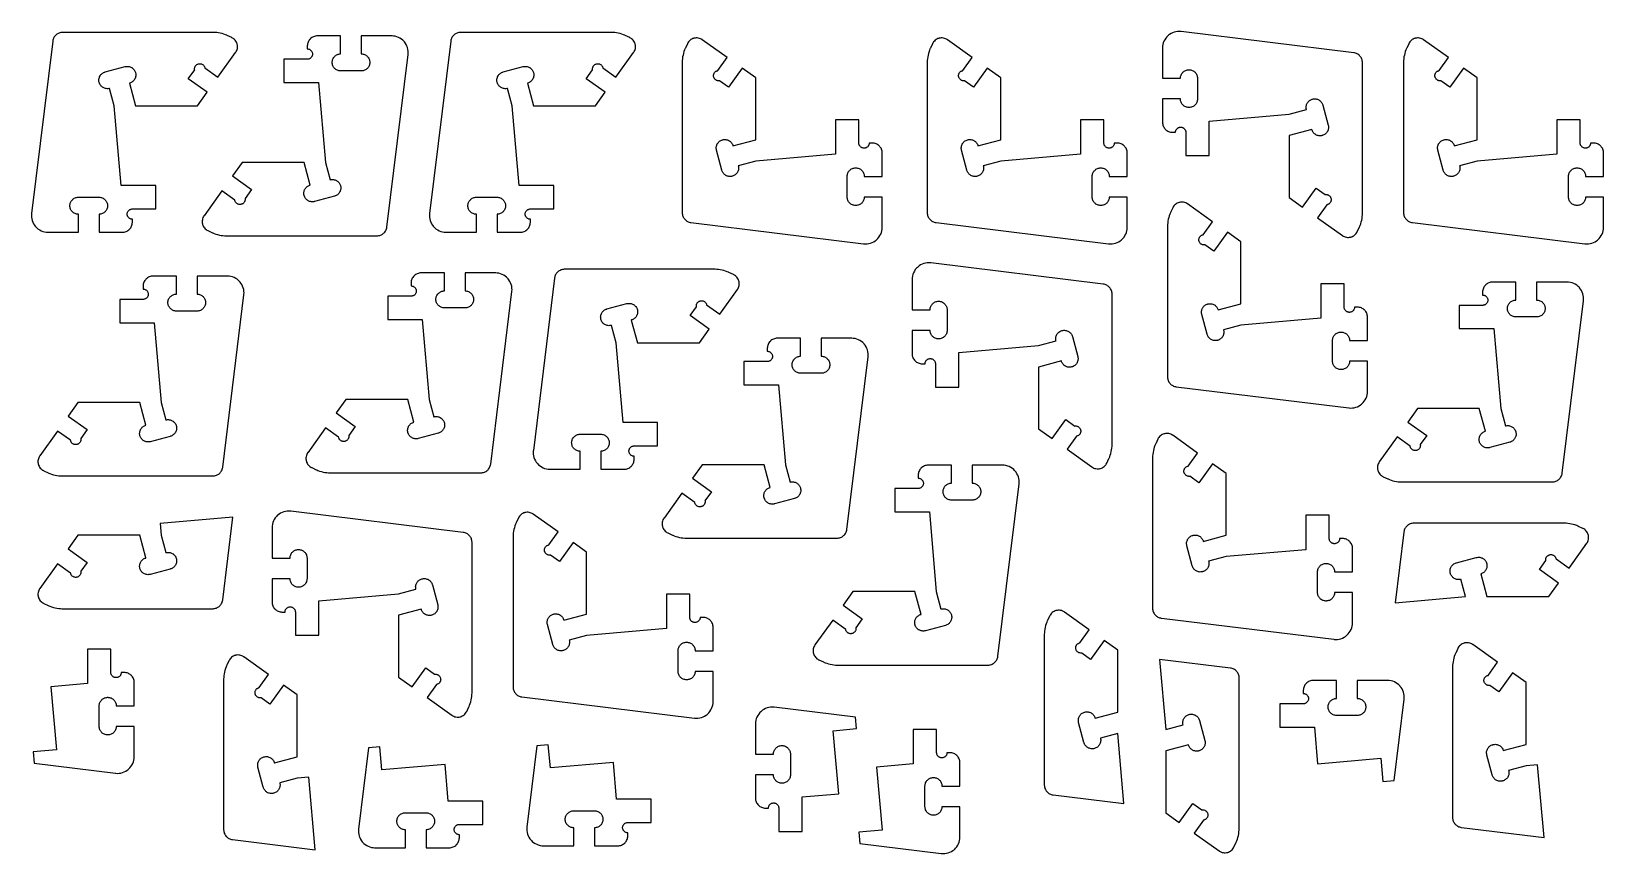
# Model space of a CAD drawing. Extents: x 0 to 472, y 0 to 247.
import ezdxf

# ---------------------------------------------------------------- set-up
doc = ezdxf.new("R2010")
doc.units = 0
doc.layers.get('0').update_dxf_attribs({"linetype": 'CONTINUOUS'})

msp = doc.modelspace()

# ---------------------------------------------------------------- linework, layer by layer
at = {"color": 0}
for points in [[(24.8425, 224.461), (23.4449, 229.676), (23.3818, 229.66), (23.1896, 229.622), (22.935, 229.593), (22.6826, 229.592), (22.4342, 229.614), (22.1911, 229.66), (21.9549, 229.728), (21.7274, 229.819), (21.5099, 229.932), (21.3039, 230.064), (21.1114, 230.215), (20.9335, 230.385), (20.7721, 230.572), (20.6288, 230.776), (20.5047, 230.997), (20.4019, 231.232), (20.3386, 231.417), (20.3217, 231.479), (20.3049, 231.543), (20.2669, 231.735), (20.2387, 231.989), (20.2361, 232.242), (20.2583, 232.49), (20.3043, 232.733), (20.3733, 232.969), (20.4643, 233.197), (20.5764, 233.415), (20.7088, 233.621), (20.8604, 233.813), (21.0304, 233.99), (21.2179, 234.153), (21.4221, 234.296), (21.6418, 234.419), (21.8764, 234.522), (22.0618, 234.586), (22.1249, 234.603), (28.1136, 236.207), (28.1744, 236.224), (28.3603, 236.261), (28.6092, 236.289), (28.8585, 236.293), (29.1064, 236.272), (29.3513, 236.228), (29.591, 236.16), (29.824, 236.068), (29.994, 235.985), (30.0486, 235.953), (30.1031, 235.921), (30.2606, 235.815), (30.4567, 235.66), (30.6357, 235.486), (30.7967, 235.297), (30.9382, 235.092), (31.0596, 234.875), (31.1594, 234.644), (31.2204, 234.465), (31.2367, 234.404), (31.2529, 234.343), (31.2899, 234.158), (31.3182, 233.908), (31.3222, 233.66), (31.3018, 233.411), (31.2572, 233.167), (31.189, 232.926), (31.0971, 232.694), (31.0133, 232.524), (30.9819, 232.469), (30.9504, 232.415), (30.845, 232.257), (30.6892, 232.061), (30.5157, 231.882), (30.3258, 231.721), (30.1214, 231.579), (29.9035, 231.458), (29.6738, 231.358), (29.4943, 231.297), (29.4335, 231.282), (31.2611, 224.461), (49.8425, 224.461), (52.746, 228.531), (47.0472, 232.596), (48.9682, 235.289), (48.9615, 235.328), (48.9499, 235.447), (48.9476, 235.603), (48.9608, 235.756), (48.9886, 235.904), (49.0307, 236.049), (49.0861, 236.188), (49.1544, 236.319), (49.235, 236.444), (49.3271, 236.563), (49.43, 236.669), (49.5432, 236.767), (49.6661, 236.854), (49.7979, 236.929), (49.9382, 236.992), (50.0861, 237.04), (50.2019, 237.067), (50.2411, 237.074), (50.2801, 237.081), (50.3986, 237.092), (50.5543, 237.094), (50.7071, 237.081), (50.8561, 237.053), (51.0006, 237.011), (51.1394, 236.956), (51.2718, 236.888), (51.3969, 236.807), (51.5138, 236.715), (51.6215, 236.612), (51.7192, 236.499), (51.8058, 236.376), (51.8808, 236.244), (51.9429, 236.104), (51.9915, 235.956), (52.019, 235.84), (52.0256, 235.801), (55.9399, 233.008), (61.261, 240.469), (61.3092, 240.536), (61.4386, 240.75), (61.5829, 241.046), (61.6935, 241.353), (61.7696, 241.671), (61.8108, 241.994), (61.8167, 242.322), (61.7864, 242.65), (61.7408, 242.894), (61.7197, 242.975), (61.6986, 243.054), (61.6175, 243.29), (61.4824, 243.59), (61.3163, 243.872), (61.121, 244.135), (60.8985, 244.374), (60.6506, 244.586), (60.3793, 244.774), (60.1617, 244.894), (60.0865, 244.929), (58.725, 245.565), (58.6011, 245.622), (58.2232, 245.782), (57.7115, 245.971), (57.1911, 246.132), (56.6631, 246.265), (56.1286, 246.368), (55.589, 246.442), (55.0453, 246.486), (54.6354, 246.501), (54.4987, 246.501), (9.36979, 246.501), (9.29949, 246.501), (9.0886, 246.489), (8.81429, 246.45), (8.54807, 246.388), (8.29113, 246.301), (8.04482, 246.193), (7.81033, 246.065), (7.58892, 245.917), (7.38189, 245.749), (7.19043, 245.564), (7.01585, 245.362), (6.85932, 245.144), (6.72217, 244.914), (6.60563, 244.669), (6.5109, 244.412), (6.43935, 244.144), (6.40067, 243.938), (6.39214, 243.867), (0.03727, 192.111), (0.021, 191.979), (0.00054, 191.578), (0.02045, 191.049), (0.0957, 190.528), (0.22488, 190.019), (0.40674, 189.526), (0.63997, 189.054), (0.92323, 188.607), (1.16688, 188.289), (1.25521, 188.189), (1.34348, 188.089), (1.62983, 187.808), (2.03928, 187.472), (2.47949, 187.183), (2.9464, 186.943), (3.43593, 186.753), (3.94407, 186.614), (4.46679, 186.531), (4.86669, 186.501), (5, 186.501), (14.0735, 186.501), (14.0735, 191.901), (14.0083, 191.901), (13.8128, 191.915), (13.5596, 191.953), (13.3152, 192.017), (13.0809, 192.101), (12.858, 192.21), (12.6477, 192.337), (12.4514, 192.483), (12.2703, 192.649), (12.1057, 192.829), (11.959, 193.026), (11.8312, 193.236), (11.7238, 193.458), (11.6381, 193.693), (11.5753, 193.938), (11.5366, 194.19), (11.5235, 194.386), (11.5235, 194.451), (11.5235, 194.517), (11.5366, 194.712), (11.5753, 194.965), (11.6381, 195.21), (11.7238, 195.444), (11.8312, 195.667), (11.959, 195.878), (12.1057, 196.074), (12.2703, 196.254), (12.4514, 196.419), (12.6477, 196.567), (12.858, 196.694), (13.0809, 196.801), (13.3152, 196.888), (13.5596, 196.95), (13.8128, 196.989), (14.0083, 197.001), (14.0735, 197.001), (20.2735, 197.001), (20.3386, 197.001), (20.5342, 196.989), (20.7874, 196.95), (21.0318, 196.888), (21.2661, 196.801), (21.489, 196.694), (21.6992, 196.567), (21.8956, 196.419), (22.0767, 196.254), (22.2413, 196.074), (22.3879, 195.878), (22.5157, 195.667), (22.6231, 195.444), (22.7089, 195.21), (22.7717, 194.965), (22.8103, 194.712), (22.8235, 194.517), (22.8235, 194.451), (22.8235, 194.386), (22.8103, 194.19), (22.7717, 193.938), (22.7089, 193.693), (22.6231, 193.458), (22.5157, 193.236), (22.3879, 193.026), (22.2413, 192.829), (22.0767, 192.649), (21.8956, 192.483), (21.6992, 192.337), (21.489, 192.21), (21.2661, 192.101), (21.0318, 192.017), (20.7874, 191.953), (20.5342, 191.915), (20.3386, 191.901), (20.2735, 191.901), (20.2735, 186.501), (27.2736, 186.501), (27.3476, 186.501), (27.57, 186.517), (27.8615, 186.56), (28.146, 186.631), (28.4215, 186.731), (28.6862, 186.856), (28.9379, 187.006), (29.1749, 187.181), (29.3425, 187.328), (29.3949, 187.381), (29.4472, 187.432), (29.5942, 187.6), (29.7694, 187.837), (29.9201, 188.089), (30.0451, 188.354), (30.1439, 188.629), (30.2153, 188.914), (30.2589, 189.206), (30.2736, 189.428), (30.2736, 189.501), (30.2736, 190.401), (30.2339, 190.401), (30.115, 190.41), (29.9611, 190.433), (29.8126, 190.471), (29.6701, 190.524), (29.5347, 190.589), (29.4069, 190.667), (29.2875, 190.756), (29.1775, 190.856), (29.0774, 190.965), (28.9882, 191.085), (28.9106, 191.212), (28.8453, 191.349), (28.7932, 191.49), (28.755, 191.639), (28.7315, 191.793), (28.7235, 191.913), (28.7235, 191.951), (28.7235, 191.992), (28.7315, 192.11), (28.755, 192.264), (28.7932, 192.413), (28.8453, 192.556), (28.9106, 192.69), (28.9882, 192.818), (29.0774, 192.938), (29.1775, 193.047), (29.2875, 193.147), (29.4069, 193.237), (29.5347, 193.314), (29.6701, 193.379), (29.8126, 193.432), (29.9611, 193.469), (30.115, 193.493), (30.2339, 193.501), (30.2736, 193.501), (37.2736, 193.501), (37.2736, 200.501), (26.9386, 200.501), (24.8425, 224.461)], [(88.1971, 207.468), (89.5947, 202.253), (89.6576, 202.269), (89.85, 202.307), (90.1044, 202.336), (90.3568, 202.337), (90.6053, 202.315), (90.8485, 202.269), (91.0846, 202.201), (91.3122, 202.11), (91.5297, 201.997), (91.7356, 201.865), (91.9281, 201.714), (92.106, 201.544), (92.2674, 201.356), (92.4108, 201.153), (92.5347, 200.932), (92.6376, 200.697), (92.701, 200.513), (92.7178, 200.45), (92.7346, 200.386), (92.7726, 200.194), (92.8008, 199.939), (92.8033, 199.688), (92.7811, 199.439), (92.7351, 199.196), (92.6661, 198.96), (92.5751, 198.732), (92.4631, 198.514), (92.3307, 198.308), (92.179, 198.115), (92.009, 197.938), (91.8215, 197.776), (91.6175, 197.633), (91.3976, 197.51), (91.1631, 197.407), (90.9776, 197.343), (90.9147, 197.326), (84.926, 195.722), (84.8651, 195.706), (84.6793, 195.668), (84.4303, 195.64), (84.1811, 195.636), (83.9331, 195.657), (83.6883, 195.701), (83.4485, 195.769), (83.2154, 195.861), (83.0454, 195.944), (82.991, 195.976), (82.9364, 196.008), (82.7789, 196.112), (82.5828, 196.269), (82.4037, 196.443), (82.2429, 196.632), (82.1013, 196.837), (81.9799, 197.054), (81.8801, 197.285), (81.8192, 197.464), (81.8028, 197.525), (81.7865, 197.586), (81.7496, 197.771), (81.7213, 198.021), (81.7174, 198.269), (81.7378, 198.518), (81.7822, 198.763), (81.8504, 199.003), (81.9424, 199.235), (82.0261, 199.406), (82.0575, 199.46), (82.089, 199.514), (82.1944, 199.672), (82.3503, 199.868), (82.5238, 200.047), (82.7136, 200.208), (82.9181, 200.35), (83.136, 200.471), (83.3657, 200.571), (83.5451, 200.632), (83.606, 200.647), (81.7783, 207.468), (63.1971, 207.468), (60.2935, 203.397), (65.9924, 199.333), (64.0714, 196.64), (64.0779, 196.601), (64.0896, 196.482), (64.0918, 196.326), (64.0787, 196.174), (64.0508, 196.025), (64.0087, 195.881), (63.9533, 195.742), (63.885, 195.61), (63.8046, 195.483), (63.7125, 195.367), (63.6094, 195.26), (63.4963, 195.161), (63.3735, 195.075), (63.2415, 195), (63.1014, 194.938), (62.9535, 194.889), (62.8375, 194.862), (62.7985, 194.856), (62.7594, 194.849), (62.6408, 194.837), (62.4851, 194.835), (62.3324, 194.849), (62.1833, 194.876), (62.0389, 194.918), (61.9, 194.974), (61.7676, 195.042), (61.6425, 195.122), (61.5257, 195.214), (61.4181, 195.317), (61.3203, 195.431), (61.2336, 195.553), (61.1588, 195.685), (61.0965, 195.825), (61.0479, 195.974), (61.0204, 196.089), (61.0139, 196.128), (57.0997, 198.921), (51.7785, 191.46), (51.7304, 191.393), (51.6008, 191.179), (51.4565, 190.883), (51.346, 190.576), (51.2699, 190.258), (51.2286, 189.935), (51.2229, 189.607), (51.2531, 189.279), (51.2986, 189.035), (51.3197, 188.954), (51.3408, 188.874), (51.4219, 188.639), (51.5571, 188.339), (51.7232, 188.057), (51.9185, 187.794), (52.1411, 187.556), (52.3889, 187.343), (52.6601, 187.156), (52.8778, 187.035), (52.9531, 186.999), (54.3146, 186.364), (54.4385, 186.307), (54.8163, 186.147), (55.3279, 185.957), (55.8483, 185.797), (56.3764, 185.664), (56.9108, 185.561), (57.4506, 185.487), (57.9942, 185.443), (58.4042, 185.428), (58.5408, 185.428), (103.67, 185.428), (103.74, 185.428), (103.951, 185.44), (104.225, 185.479), (104.491, 185.542), (104.748, 185.628), (104.995, 185.736), (105.229, 185.864), (105.451, 186.013), (105.658, 186.181), (105.849, 186.365), (106.024, 186.567), (106.18, 186.785), (106.317, 187.015), (106.434, 187.26), (106.528, 187.517), (106.6, 187.785), (106.639, 187.992), (106.647, 188.061), (113.002, 239.818), (113.018, 239.95), (113.039, 240.351), (113.019, 240.881), (112.944, 241.401), (112.815, 241.91), (112.633, 242.403), (112.4, 242.875), (112.116, 243.322), (111.872, 243.64), (111.784, 243.74), (111.696, 243.84), (111.41, 244.121), (111, 244.457), (110.56, 244.746), (110.093, 244.986), (109.604, 245.176), (109.095, 245.315), (108.573, 245.399), (108.173, 245.428), (108.039, 245.428), (98.966, 245.428), (98.966, 240.028), (99.0313, 240.028), (99.2267, 240.014), (99.4799, 239.976), (99.7243, 239.912), (99.9586, 239.828), (100.182, 239.719), (100.392, 239.592), (100.588, 239.446), (100.769, 239.281), (100.934, 239.1), (101.081, 238.903), (101.208, 238.693), (101.316, 238.469), (101.401, 238.236), (101.464, 237.992), (101.503, 237.739), (101.516, 237.543), (101.516, 237.478), (101.516, 237.412), (101.503, 237.217), (101.464, 236.964), (101.401, 236.719), (101.316, 236.485), (101.208, 236.263), (101.081, 236.051), (100.934, 235.856), (100.769, 235.675), (100.588, 235.51), (100.392, 235.362), (100.182, 235.235), (99.9586, 235.128), (99.7243, 235.042), (99.4799, 234.979), (99.2267, 234.94), (99.0313, 234.928), (98.966, 234.928), (92.766, 234.928), (92.7008, 234.928), (92.5053, 234.94), (92.2521, 234.979), (92.0076, 235.042), (91.7735, 235.128), (91.5506, 235.235), (91.3403, 235.362), (91.1439, 235.51), (90.9629, 235.675), (90.7983, 235.856), (90.6515, 236.051), (90.5238, 236.263), (90.4164, 236.485), (90.3307, 236.719), (90.2678, 236.964), (90.2292, 237.217), (90.216, 237.412), (90.216, 237.478), (90.216, 237.543), (90.2292, 237.739), (90.2678, 237.992), (90.3307, 238.236), (90.4164, 238.469), (90.5238, 238.693), (90.6515, 238.903), (90.7983, 239.1), (90.9629, 239.281), (91.1439, 239.446), (91.3403, 239.592), (91.5506, 239.719), (91.7735, 239.828), (92.0076, 239.912), (92.2521, 239.976), (92.5053, 240.014), (92.7008, 240.028), (92.766, 240.028), (92.766, 245.428), (85.766, 245.428), (85.6918, 245.428), (85.4694, 245.412), (85.1781, 245.369), (84.8935, 245.297), (84.6179, 245.199), (84.3533, 245.074), (84.1015, 244.924), (83.8647, 244.749), (83.6971, 244.601), (83.6447, 244.549), (83.5922, 244.496), (83.4454, 244.329), (83.27, 244.092), (83.1194, 243.84), (82.9943, 243.575), (82.8957, 243.3), (82.8242, 243.015), (82.7807, 242.724), (82.766, 242.501), (82.766, 242.428), (82.766, 241.528), (82.8056, 241.528), (82.9244, 241.519), (83.0783, 241.496), (83.2269, 241.458), (83.3693, 241.406), (83.5049, 241.34), (83.6326, 241.263), (83.7519, 241.174), (83.8621, 241.074), (83.9621, 240.964), (84.0512, 240.844), (84.1289, 240.717), (84.1942, 240.581), (84.2463, 240.439), (84.2844, 240.29), (84.3081, 240.136), (84.316, 240.017), (84.316, 239.978), (84.316, 239.938), (84.3081, 239.819), (84.2844, 239.665), (84.2463, 239.517), (84.1942, 239.374), (84.1289, 239.239), (84.0512, 239.111), (83.9621, 238.992), (83.8621, 238.882), (83.7519, 238.782), (83.6326, 238.692), (83.5049, 238.615), (83.3693, 238.55), (83.2269, 238.497), (83.0783, 238.458), (82.9244, 238.436), (82.8056, 238.428), (82.766, 238.428), (75.766, 238.428), (75.766, 231.428), (86.101, 231.428), (88.1971, 207.468)], [(144.24, 224.461), (142.842, 229.676), (142.779, 229.66), (142.587, 229.622), (142.332, 229.593), (142.081, 229.592), (141.832, 229.614), (141.589, 229.66), (141.353, 229.728), (141.125, 229.819), (140.907, 229.932), (140.701, 230.064), (140.508, 230.215), (140.331, 230.385), (140.169, 230.572), (140.026, 230.776), (139.903, 230.997), (139.8, 231.232), (139.736, 231.417), (139.719, 231.479), (139.703, 231.543), (139.664, 231.735), (139.636, 231.989), (139.633, 232.242), (139.656, 232.49), (139.701, 232.733), (139.771, 232.969), (139.862, 233.197), (139.974, 233.415), (140.107, 233.621), (140.258, 233.813), (140.428, 233.99), (140.615, 234.153), (140.819, 234.296), (141.039, 234.419), (141.274, 234.522), (141.46, 234.586), (141.522, 234.603), (147.511, 236.207), (147.572, 236.224), (147.758, 236.261), (148.007, 236.289), (148.256, 236.293), (148.504, 236.272), (148.749, 236.228), (148.989, 236.16), (149.222, 236.068), (149.392, 235.985), (149.446, 235.953), (149.5, 235.921), (149.658, 235.815), (149.854, 235.66), (150.033, 235.486), (150.194, 235.297), (150.336, 235.092), (150.457, 234.875), (150.557, 234.644), (150.618, 234.465), (150.635, 234.404), (150.65, 234.343), (150.688, 234.158), (150.715, 233.908), (150.719, 233.66), (150.699, 233.411), (150.654, 233.167), (150.586, 232.926), (150.494, 232.694), (150.411, 232.524), (150.379, 232.469), (150.349, 232.415), (150.243, 232.257), (150.086, 232.061), (149.914, 231.882), (149.724, 231.721), (149.519, 231.579), (149.301, 231.458), (149.071, 231.358), (148.892, 231.297), (148.831, 231.282), (150.658, 224.461), (169.24, 224.461), (172.143, 228.531), (166.444, 232.596), (168.365, 235.289), (168.36, 235.328), (168.347, 235.447), (168.346, 235.603), (168.358, 235.756), (168.386, 235.904), (168.428, 236.049), (168.483, 236.188), (168.551, 236.319), (168.632, 236.444), (168.725, 236.563), (168.828, 236.669), (168.94, 236.767), (169.064, 236.854), (169.196, 236.929), (169.336, 236.992), (169.483, 237.04), (169.6, 237.067), (169.639, 237.074), (169.678, 237.081), (169.796, 237.092), (169.951, 237.094), (170.104, 237.081), (170.254, 237.053), (170.399, 237.011), (170.538, 236.956), (170.669, 236.888), (170.794, 236.807), (170.911, 236.715), (171.019, 236.612), (171.117, 236.499), (171.203, 236.376), (171.278, 236.244), (171.34, 236.104), (171.389, 235.956), (171.417, 235.84), (171.424, 235.801), (175.337, 233.008), (180.658, 240.469), (180.707, 240.536), (180.836, 240.75), (180.981, 241.046), (181.092, 241.353), (181.167, 241.671), (181.208, 241.994), (181.214, 242.322), (181.183, 242.65), (181.139, 242.894), (181.117, 242.975), (181.096, 243.054), (181.015, 243.29), (180.881, 243.59), (180.714, 243.872), (180.518, 244.135), (180.296, 244.374), (180.049, 244.586), (179.776, 244.774), (179.56, 244.894), (179.485, 244.929), (178.122, 245.565), (177.999, 245.622), (177.621, 245.782), (177.11, 245.971), (176.589, 246.132), (176.061, 246.265), (175.526, 246.368), (174.986, 246.442), (174.443, 246.486), (174.033, 246.501), (173.896, 246.501), (128.767, 246.501), (128.697, 246.501), (128.486, 246.489), (128.212, 246.45), (127.946, 246.388), (127.689, 246.301), (127.442, 246.193), (127.208, 246.065), (126.987, 245.917), (126.779, 245.749), (126.588, 245.564), (126.413, 245.362), (126.257, 245.144), (126.12, 244.914), (126.003, 244.669), (125.908, 244.412), (125.837, 244.144), (125.798, 243.938), (125.79, 243.867), (119.435, 192.111), (119.418, 191.979), (119.398, 191.578), (119.418, 191.049), (119.493, 190.528), (119.622, 190.019), (119.804, 189.526), (120.038, 189.054), (120.321, 188.607), (120.564, 188.289), (120.653, 188.189), (120.741, 188.089), (121.027, 187.808), (121.437, 187.472), (121.877, 187.183), (122.344, 186.943), (122.833, 186.753), (123.342, 186.614), (123.864, 186.531), (124.264, 186.501), (124.398, 186.501), (133.471, 186.501), (133.471, 191.901), (133.406, 191.901), (133.21, 191.915), (132.957, 191.953), (132.713, 192.017), (132.478, 192.101), (132.256, 192.21), (132.045, 192.337), (131.849, 192.483), (131.668, 192.649), (131.503, 192.829), (131.357, 193.026), (131.229, 193.236), (131.121, 193.458), (131.036, 193.693), (130.973, 193.938), (130.934, 194.19), (130.921, 194.386), (130.921, 194.451), (130.921, 194.517), (130.934, 194.712), (130.973, 194.965), (131.036, 195.21), (131.121, 195.444), (131.229, 195.667), (131.357, 195.878), (131.503, 196.074), (131.668, 196.254), (131.849, 196.419), (132.045, 196.567), (132.256, 196.694), (132.478, 196.801), (132.713, 196.888), (132.957, 196.95), (133.21, 196.989), (133.406, 197.001), (133.471, 197.001), (139.671, 197.001), (139.736, 197.001), (139.932, 196.989), (140.185, 196.95), (140.429, 196.888), (140.664, 196.801), (140.886, 196.694), (141.097, 196.567), (141.293, 196.419), (141.474, 196.254), (141.639, 196.074), (141.786, 195.878), (141.914, 195.667), (142.021, 195.444), (142.107, 195.21), (142.169, 194.965), (142.208, 194.712), (142.221, 194.517), (142.221, 194.451), (142.221, 194.386), (142.208, 194.19), (142.169, 193.938), (142.107, 193.693), (142.021, 193.458), (141.914, 193.236), (141.786, 193.026), (141.639, 192.829), (141.474, 192.649), (141.293, 192.483), (141.097, 192.337), (140.886, 192.21), (140.664, 192.101), (140.429, 192.017), (140.185, 191.953), (139.932, 191.915), (139.736, 191.901), (139.671, 191.901), (139.671, 186.501), (146.671, 186.501), (146.746, 186.501), (146.968, 186.517), (147.258, 186.56), (147.543, 186.631), (147.819, 186.731), (148.083, 186.856), (148.336, 187.006), (148.572, 187.181), (148.74, 187.328), (148.793, 187.381), (148.844, 187.432), (148.992, 187.6), (149.167, 187.837), (149.318, 188.089), (149.443, 188.354), (149.542, 188.629), (149.612, 188.914), (149.657, 189.206), (149.671, 189.428), (149.671, 189.501), (149.671, 190.401), (149.632, 190.401), (149.513, 190.41), (149.358, 190.433), (149.21, 190.471), (149.068, 190.524), (148.932, 190.589), (148.804, 190.667), (148.685, 190.756), (148.575, 190.856), (148.475, 190.965), (148.386, 191.085), (148.308, 191.212), (148.243, 191.349), (148.19, 191.49), (148.153, 191.639), (148.129, 191.793), (148.121, 191.913), (148.121, 191.951), (148.121, 191.992), (148.129, 192.11), (148.153, 192.264), (148.19, 192.413), (148.243, 192.556), (148.308, 192.69), (148.386, 192.818), (148.475, 192.938), (148.575, 193.047), (148.685, 193.147), (148.804, 193.237), (148.932, 193.314), (149.068, 193.379), (149.21, 193.432), (149.358, 193.469), (149.513, 193.493), (149.632, 193.501), (149.671, 193.501), (156.671, 193.501), (156.671, 200.501), (146.336, 200.501), (144.24, 224.461)], [(377.271, 221.935), (382.487, 223.333), (382.471, 223.396), (382.432, 223.589), (382.404, 223.843), (382.401, 224.094), (382.424, 224.343), (382.469, 224.586), (382.539, 224.822), (382.631, 225.05), (382.742, 225.268), (382.875, 225.474), (383.026, 225.667), (383.196, 225.844), (383.383, 226.006), (383.588, 226.149), (383.807, 226.274), (384.042, 226.376), (384.228, 226.439), (384.29, 226.456), (384.353, 226.474), (384.546, 226.511), (384.8, 226.539), (385.053, 226.542), (385.301, 226.519), (385.544, 226.474), (385.781, 226.404), (386.008, 226.314), (386.225, 226.201), (386.432, 226.069), (386.624, 225.918), (386.801, 225.747), (386.963, 225.56), (387.107, 225.356), (387.231, 225.136), (387.333, 224.901), (387.397, 224.715), (387.414, 224.653), (389.018, 218.664), (389.035, 218.603), (389.071, 218.418), (389.1, 218.168), (389.104, 217.919), (389.083, 217.671), (389.039, 217.426), (388.971, 217.186), (388.879, 216.954), (388.794, 216.783), (388.764, 216.729), (388.732, 216.675), (388.626, 216.517), (388.471, 216.321), (388.297, 216.142), (388.107, 215.981), (387.903, 215.839), (387.685, 215.718), (387.456, 215.618), (387.276, 215.557), (387.215, 215.542), (387.154, 215.525), (386.968, 215.487), (386.719, 215.46), (386.471, 215.456), (386.222, 215.476), (385.978, 215.521), (385.737, 215.589), (385.504, 215.681), (385.335, 215.764), (385.281, 215.796), (385.225, 215.828), (385.068, 215.933), (384.872, 216.089), (384.693, 216.263), (384.532, 216.451), (384.39, 216.657), (384.269, 216.874), (384.169, 217.104), (384.108, 217.283), (384.092, 217.344), (377.271, 215.517), (377.271, 196.935), (381.342, 194.032), (385.407, 199.731), (388.1, 197.81), (388.139, 197.817), (388.257, 197.828), (388.412, 197.831), (388.567, 197.817), (388.715, 197.789), (388.86, 197.747), (388.999, 197.692), (389.131, 197.624), (389.256, 197.543), (389.372, 197.451), (389.481, 197.347), (389.578, 197.235), (389.665, 197.111), (389.74, 196.981), (389.801, 196.84), (389.85, 196.692), (389.878, 196.576), (389.885, 196.536), (389.89, 196.497), (389.903, 196.379), (389.906, 196.224), (389.892, 196.071), (389.864, 195.922), (389.822, 195.778), (389.767, 195.639), (389.699, 195.506), (389.618, 195.381), (389.525, 195.264), (389.422, 195.157), (389.31, 195.058), (389.186, 194.972), (389.054, 194.897), (388.914, 194.835), (388.767, 194.786), (388.65, 194.758), (388.611, 194.753), (385.819, 190.837), (393.279, 185.517), (393.347, 185.468), (393.56, 185.339), (393.856, 185.194), (394.164, 185.085), (394.482, 185.008), (394.806, 184.967), (395.132, 184.961), (395.46, 184.992), (395.706, 185.038), (395.785, 185.058), (395.865, 185.079), (396.101, 185.16), (396.401, 185.296), (396.683, 185.461), (396.944, 185.657), (397.183, 185.879), (397.397, 186.128), (397.583, 186.399), (397.706, 186.617), (397.74, 186.692), (398.375, 188.053), (398.433, 188.176), (398.593, 188.554), (398.782, 189.067), (398.943, 189.586), (399.075, 190.115), (399.179, 190.649), (399.253, 191.189), (399.297, 191.732), (399.313, 192.143), (399.313, 192.279), (399.313, 237.408), (399.313, 237.478), (399.299, 237.689), (399.261, 237.964), (399.199, 238.229), (399.112, 238.486), (399.004, 238.733), (398.875, 238.968), (398.726, 239.189), (398.56, 239.396), (398.374, 239.588), (398.172, 239.763), (397.956, 239.918), (397.724, 240.056), (397.479, 240.172), (397.224, 240.267), (396.956, 240.339), (396.747, 240.378), (396.678, 240.386), (344.922, 246.74), (344.789, 246.757), (344.389, 246.778), (343.86, 246.757), (343.339, 246.682), (342.829, 246.553), (342.338, 246.371), (341.865, 246.138), (341.418, 245.854), (341.099, 245.611), (340.999, 245.522), (340.9, 245.435), (340.618, 245.149), (340.283, 244.739), (339.994, 244.299), (339.754, 243.832), (339.563, 243.342), (339.425, 242.833), (339.34, 242.311), (339.313, 241.911), (339.313, 241.778), (339.313, 232.704), (344.713, 232.704), (344.713, 232.769), (344.725, 232.965), (344.764, 233.218), (344.826, 233.463), (344.912, 233.697), (345.019, 233.919), (345.147, 234.131), (345.294, 234.326), (345.46, 234.507), (345.64, 234.672), (345.836, 234.819), (346.047, 234.947), (346.269, 235.054), (346.504, 235.14), (346.749, 235.203), (347.001, 235.242), (347.197, 235.254), (347.263, 235.254), (347.328, 235.254), (347.524, 235.242), (347.776, 235.203), (348.021, 235.14), (348.254, 235.054), (348.478, 234.947), (348.688, 234.819), (348.885, 234.672), (349.065, 234.507), (349.231, 234.326), (349.376, 234.131), (349.504, 233.919), (349.612, 233.697), (349.697, 233.463), (349.761, 233.218), (349.799, 232.965), (349.813, 232.769), (349.813, 232.704), (349.813, 226.504), (349.813, 226.439), (349.799, 226.243), (349.761, 225.99), (349.697, 225.746), (349.612, 225.511), (349.504, 225.289), (349.376, 225.079), (349.231, 224.882), (349.065, 224.701), (348.885, 224.536), (348.688, 224.39), (348.478, 224.263), (348.254, 224.154), (348.021, 224.069), (347.776, 224.006), (347.524, 223.968), (347.328, 223.954), (347.263, 223.954), (347.197, 223.954), (347.001, 223.968), (346.749, 224.006), (346.504, 224.069), (346.269, 224.154), (346.047, 224.263), (345.836, 224.39), (345.64, 224.536), (345.46, 224.701), (345.294, 224.882), (345.147, 225.079), (345.019, 225.289), (344.912, 225.511), (344.826, 225.746), (344.764, 225.99), (344.725, 226.243), (344.713, 226.439), (344.713, 226.504), (339.313, 226.504), (339.313, 219.504), (339.313, 219.431), (339.326, 219.208), (339.371, 218.917), (339.442, 218.632), (339.54, 218.356), (339.665, 218.092), (339.817, 217.84), (339.992, 217.603), (340.139, 217.435), (340.19, 217.383), (340.243, 217.331), (340.411, 217.183), (340.647, 217.008), (340.9, 216.858), (341.164, 216.733), (341.44, 216.633), (341.724, 216.563), (342.015, 216.519), (342.237, 216.504), (342.313, 216.504), (343.213, 216.504), (343.213, 216.544), (343.221, 216.663), (343.244, 216.817), (343.282, 216.965), (343.335, 217.107), (343.4, 217.243), (343.476, 217.371), (343.567, 217.49), (343.667, 217.6), (343.776, 217.7), (343.896, 217.789), (344.024, 217.867), (344.158, 217.932), (344.301, 217.985), (344.45, 218.022), (344.604, 218.046), (344.722, 218.054), (344.763, 218.054), (344.801, 218.054), (344.921, 218.046), (345.075, 218.022), (345.224, 217.985), (345.365, 217.932), (345.501, 217.867), (345.629, 217.789), (345.749, 217.7), (345.858, 217.6), (345.958, 217.49), (346.047, 217.371), (346.125, 217.243), (346.19, 217.107), (346.243, 216.965), (346.281, 216.817), (346.304, 216.663), (346.313, 216.544), (346.313, 216.504), (346.313, 209.504), (353.313, 209.504), (353.313, 219.839), (377.271, 221.935)], [(217.271, 207.847), (212.054, 206.45), (212.071, 206.386), (212.11, 206.194), (212.138, 205.94), (212.14, 205.688), (212.118, 205.439), (212.072, 205.196), (212.003, 204.96), (211.911, 204.732), (211.8, 204.515), (211.667, 204.308), (211.515, 204.117), (211.346, 203.939), (211.158, 203.776), (210.954, 203.633), (210.735, 203.51), (210.5, 203.407), (210.314, 203.343), (210.251, 203.326), (210.189, 203.31), (209.996, 203.272), (209.742, 203.243), (209.489, 203.24), (209.24, 203.263), (208.997, 203.31), (208.761, 203.378), (208.533, 203.469), (208.317, 203.581), (208.11, 203.714), (207.918, 203.865), (207.74, 204.035), (207.579, 204.222), (207.435, 204.426), (207.311, 204.647), (207.208, 204.881), (207.144, 205.067), (207.128, 205.129), (205.524, 211.118), (205.507, 211.179), (205.471, 211.365), (205.442, 211.614), (205.438, 211.864), (205.458, 212.111), (205.503, 212.356), (205.571, 212.596), (205.663, 212.829), (205.747, 212.999), (205.778, 213.053), (205.81, 213.108), (205.915, 213.265), (206.071, 213.461), (206.244, 213.64), (206.435, 213.801), (206.639, 213.943), (206.857, 214.064), (207.086, 214.164), (207.265, 214.225), (207.326, 214.242), (207.388, 214.258), (207.574, 214.294), (207.822, 214.324), (208.071, 214.326), (208.319, 214.307), (208.564, 214.263), (208.804, 214.194), (209.038, 214.101), (209.207, 214.018), (209.261, 213.986), (209.317, 213.956), (209.474, 213.85), (209.669, 213.694), (209.849, 213.521), (210.01, 213.331), (210.151, 213.126), (210.272, 212.908), (210.372, 212.679), (210.433, 212.499), (210.45, 212.439), (217.271, 214.265), (217.271, 232.847), (213.2, 235.751), (209.135, 230.051), (206.442, 231.972), (206.403, 231.967), (206.285, 231.954), (206.129, 231.953), (205.975, 231.965), (205.826, 231.993), (205.682, 232.036), (205.543, 232.09), (205.411, 232.16), (205.286, 232.24), (205.169, 232.332), (205.061, 232.435), (204.964, 232.549), (204.876, 232.671), (204.801, 232.803), (204.74, 232.943), (204.692, 233.09), (204.664, 233.207), (204.657, 233.246), (204.65, 233.285), (204.639, 233.403), (204.636, 233.56), (204.65, 233.713), (204.678, 233.861), (204.719, 234.006), (204.775, 234.144), (204.843, 234.276), (204.924, 234.401), (205.017, 234.518), (205.119, 234.626), (205.232, 234.724), (205.356, 234.811), (205.487, 234.886), (205.628, 234.947), (205.775, 234.996), (205.892, 235.024), (205.931, 235.031), (208.722, 238.944), (201.263, 244.265), (201.194, 244.314), (200.982, 244.443), (200.686, 244.588), (200.378, 244.699), (200.06, 244.775), (199.736, 244.815), (199.41, 244.821), (199.082, 244.792), (198.836, 244.746), (198.756, 244.725), (198.676, 244.703), (198.44, 244.622), (198.14, 244.487), (197.858, 244.321), (197.597, 244.126), (197.358, 243.903), (197.144, 243.656), (196.958, 243.385), (196.836, 243.167), (196.801, 243.092), (196.167, 241.729), (196.108, 241.606), (195.949, 241.228), (195.76, 240.717), (195.599, 240.196), (195.467, 239.668), (195.362, 239.133), (195.289, 238.594), (195.244, 238.05), (195.229, 237.64), (195.229, 237.504), (195.229, 192.375), (195.229, 192.304), (195.242, 192.093), (195.281, 191.819), (195.343, 191.553), (195.429, 191.296), (195.538, 191.05), (195.667, 190.815), (195.815, 190.594), (195.982, 190.386), (196.168, 190.196), (196.369, 190.021), (196.586, 189.864), (196.818, 189.726), (197.063, 189.61), (197.318, 189.515), (197.586, 189.444), (197.794, 189.406), (197.864, 189.397), (249.619, 183.042), (249.753, 183.026), (250.153, 183.006), (250.682, 183.025), (251.203, 183.1), (251.713, 183.229), (252.204, 183.411), (252.676, 183.644), (253.124, 183.928), (253.443, 184.172), (253.543, 184.26), (253.642, 184.349), (253.922, 184.635), (254.258, 185.044), (254.547, 185.485), (254.789, 185.951), (254.978, 186.44), (255.117, 186.949), (255.201, 187.472), (255.229, 187.871), (255.229, 188.004), (255.229, 197.078), (249.829, 197.078), (249.829, 197.013), (249.817, 196.818), (249.778, 196.564), (249.715, 196.319), (249.629, 196.086), (249.522, 195.862), (249.394, 195.653), (249.247, 195.456), (249.082, 195.275), (248.901, 195.111), (248.706, 194.964), (248.494, 194.836), (248.272, 194.729), (248.037, 194.643), (247.793, 194.581), (247.54, 194.542), (247.344, 194.528), (247.279, 194.528), (247.214, 194.528), (247.018, 194.542), (246.765, 194.581), (246.521, 194.643), (246.286, 194.729), (246.064, 194.836), (245.854, 194.964), (245.657, 195.111), (245.476, 195.275), (245.311, 195.456), (245.165, 195.653), (245.037, 195.862), (244.929, 196.086), (244.844, 196.319), (244.781, 196.564), (244.743, 196.818), (244.729, 197.013), (244.729, 197.078), (244.729, 203.278), (244.729, 203.343), (244.743, 203.539), (244.781, 203.792), (244.844, 204.036), (244.929, 204.271), (245.037, 204.494), (245.165, 204.704), (245.311, 204.9), (245.476, 205.082), (245.657, 205.246), (245.854, 205.393), (246.064, 205.521), (246.286, 205.628), (246.521, 205.714), (246.765, 205.776), (247.018, 205.815), (247.214, 205.828), (247.279, 205.828), (247.344, 205.828), (247.54, 205.815), (247.793, 205.776), (248.037, 205.714), (248.272, 205.628), (248.494, 205.521), (248.706, 205.393), (248.901, 205.246), (249.082, 205.082), (249.247, 204.9), (249.394, 204.704), (249.522, 204.494), (249.629, 204.271), (249.715, 204.036), (249.778, 203.792), (249.817, 203.539), (249.829, 203.343), (249.829, 203.278), (255.229, 203.278), (255.229, 210.278), (255.229, 210.353), (255.215, 210.575), (255.171, 210.867), (255.1, 211.151), (255.001, 211.426), (254.876, 211.692), (254.725, 211.943), (254.55, 212.179), (254.403, 212.347), (254.351, 212.4), (254.299, 212.451), (254.131, 212.599), (253.894, 212.774), (253.642, 212.925), (253.378, 213.05), (253.101, 213.149), (252.817, 213.219), (252.526, 213.264), (252.304, 213.278), (252.229, 213.278), (251.329, 213.278), (251.329, 213.239), (251.321, 213.119), (251.297, 212.965), (251.26, 212.818), (251.207, 212.675), (251.142, 212.539), (251.065, 212.411), (250.975, 212.292), (250.875, 212.182), (250.765, 212.082), (250.646, 211.993), (250.518, 211.915), (250.383, 211.85), (250.24, 211.799), (250.092, 211.76), (249.938, 211.736), (249.819, 211.728), (249.779, 211.728), (249.74, 211.728), (249.621, 211.736), (249.467, 211.76), (249.318, 211.799), (249.176, 211.85), (249.04, 211.915), (248.912, 211.993), (248.793, 212.082), (248.683, 212.182), (248.583, 212.292), (248.494, 212.411), (248.417, 212.539), (248.351, 212.675), (248.299, 212.818), (248.261, 212.965), (248.237, 213.119), (248.229, 213.239), (248.229, 213.278), (248.229, 220.278), (241.229, 220.278), (241.229, 209.943), (217.271, 207.847)], [(290.781, 207.847), (285.564, 206.45), (285.581, 206.386), (285.619, 206.194), (285.647, 205.94), (285.65, 205.688), (285.628, 205.439), (285.582, 205.196), (285.513, 204.96), (285.422, 204.732), (285.31, 204.515), (285.178, 204.308), (285.025, 204.117), (284.856, 203.939), (284.668, 203.776), (284.464, 203.633), (284.244, 203.51), (284.01, 203.407), (283.824, 203.343), (283.761, 203.326), (283.699, 203.31), (283.506, 203.272), (283.251, 203.243), (282.999, 203.24), (282.75, 203.263), (282.507, 203.31), (282.271, 203.378), (282.043, 203.469), (281.826, 203.581), (281.621, 203.714), (281.428, 203.865), (281.25, 204.035), (281.089, 204.222), (280.944, 204.426), (280.821, 204.647), (280.718, 204.881), (280.654, 205.067), (280.638, 205.129), (279.033, 211.118), (279.017, 211.179), (278.981, 211.365), (278.951, 211.614), (278.947, 211.864), (278.968, 212.111), (279.013, 212.356), (279.081, 212.596), (279.172, 212.829), (279.257, 212.999), (279.287, 213.053), (279.319, 213.108), (279.425, 213.265), (279.581, 213.461), (279.754, 213.64), (279.944, 213.801), (280.149, 213.943), (280.367, 214.064), (280.596, 214.164), (280.775, 214.225), (280.836, 214.242), (280.897, 214.258), (281.083, 214.294), (281.332, 214.324), (281.582, 214.326), (281.829, 214.307), (282.074, 214.263), (282.314, 214.194), (282.547, 214.101), (282.717, 214.018), (282.771, 213.986), (282.826, 213.956), (282.983, 213.85), (283.179, 213.694), (283.358, 213.521), (283.519, 213.331), (283.661, 213.126), (283.782, 212.908), (283.882, 212.679), (283.943, 212.499), (283.96, 212.439), (290.781, 214.265), (290.781, 232.847), (286.71, 235.751), (282.644, 230.051), (279.951, 231.972), (279.912, 231.967), (279.794, 231.954), (279.639, 231.953), (279.486, 231.965), (279.336, 231.993), (279.192, 232.036), (279.053, 232.09), (278.921, 232.16), (278.796, 232.24), (278.679, 232.332), (278.571, 232.435), (278.474, 232.549), (278.386, 232.671), (278.313, 232.803), (278.25, 232.943), (278.201, 233.09), (278.174, 233.207), (278.167, 233.246), (278.161, 233.285), (278.149, 233.403), (278.147, 233.56), (278.16, 233.713), (278.188, 233.861), (278.229, 234.006), (278.285, 234.144), (278.353, 234.276), (278.433, 234.401), (278.526, 234.518), (278.629, 234.626), (278.742, 234.724), (278.865, 234.811), (278.997, 234.886), (279.138, 234.947), (279.285, 234.996), (279.401, 235.024), (279.44, 235.031), (282.232, 238.944), (274.772, 244.265), (274.704, 244.314), (274.492, 244.443), (274.196, 244.588), (273.888, 244.699), (273.571, 244.775), (273.246, 244.815), (272.919, 244.821), (272.592, 244.792), (272.346, 244.746), (272.267, 244.725), (272.186, 244.703), (271.95, 244.622), (271.65, 244.487), (271.368, 244.321), (271.107, 244.126), (270.868, 243.903), (270.654, 243.656), (270.468, 243.385), (270.346, 243.167), (270.311, 243.092), (269.676, 241.729), (269.618, 241.606), (269.458, 241.228), (269.269, 240.717), (269.108, 240.196), (268.976, 239.668), (268.872, 239.133), (268.799, 238.594), (268.754, 238.05), (268.739, 237.64), (268.739, 237.504), (268.739, 192.375), (268.739, 192.304), (268.753, 192.093), (268.79, 191.819), (268.853, 191.553), (268.939, 191.296), (269.047, 191.05), (269.176, 190.815), (269.325, 190.594), (269.492, 190.386), (269.678, 190.196), (269.879, 190.021), (270.096, 189.864), (270.328, 189.726), (270.572, 189.61), (270.829, 189.515), (271.096, 189.444), (271.304, 189.406), (271.374, 189.397), (323.131, 183.042), (323.263, 183.026), (323.662, 183.006), (324.192, 183.025), (324.713, 183.1), (325.222, 183.229), (325.715, 183.411), (326.186, 183.644), (326.635, 183.928), (326.953, 184.172), (327.053, 184.26), (327.153, 184.349), (327.433, 184.635), (327.768, 185.044), (328.057, 185.485), (328.299, 185.951), (328.489, 186.44), (328.626, 186.949), (328.711, 187.472), (328.739, 187.871), (328.739, 188.004), (328.739, 197.078), (323.339, 197.078), (323.339, 197.013), (323.326, 196.818), (323.287, 196.564), (323.225, 196.319), (323.139, 196.086), (323.032, 195.862), (322.904, 195.653), (322.757, 195.456), (322.592, 195.275), (322.411, 195.111), (322.215, 194.964), (322.004, 194.836), (321.782, 194.729), (321.547, 194.643), (321.303, 194.581), (321.05, 194.542), (320.854, 194.528), (320.789, 194.528), (320.724, 194.528), (320.529, 194.542), (320.275, 194.581), (320.031, 194.643), (319.797, 194.729), (319.574, 194.836), (319.364, 194.964), (319.167, 195.111), (318.986, 195.275), (318.821, 195.456), (318.675, 195.653), (318.547, 195.862), (318.44, 196.086), (318.354, 196.319), (318.292, 196.564), (318.253, 196.818), (318.239, 197.013), (318.239, 197.078), (318.239, 203.278), (318.239, 203.343), (318.253, 203.539), (318.292, 203.792), (318.354, 204.036), (318.44, 204.271), (318.547, 204.494), (318.675, 204.704), (318.821, 204.9), (318.986, 205.082), (319.167, 205.246), (319.364, 205.393), (319.574, 205.521), (319.797, 205.628), (320.031, 205.714), (320.275, 205.776), (320.529, 205.815), (320.724, 205.828), (320.789, 205.828), (320.854, 205.828), (321.05, 205.815), (321.303, 205.776), (321.547, 205.714), (321.782, 205.628), (322.004, 205.521), (322.215, 205.393), (322.411, 205.246), (322.592, 205.082), (322.757, 204.9), (322.904, 204.704), (323.032, 204.494), (323.139, 204.271), (323.225, 204.036), (323.287, 203.792), (323.326, 203.539), (323.339, 203.343), (323.339, 203.278), (328.739, 203.278), (328.739, 210.278), (328.739, 210.353), (328.725, 210.575), (328.681, 210.867), (328.61, 211.151), (328.511, 211.426), (328.386, 211.692), (328.235, 211.943), (328.06, 212.179), (327.912, 212.347), (327.861, 212.4), (327.808, 212.451), (327.64, 212.599), (327.404, 212.774), (327.151, 212.925), (326.888, 213.05), (326.611, 213.149), (326.328, 213.219), (326.036, 213.264), (325.814, 213.278), (325.739, 213.278), (324.839, 213.278), (324.839, 213.239), (324.831, 213.119), (324.808, 212.965), (324.769, 212.818), (324.718, 212.675), (324.653, 212.539), (324.575, 212.411), (324.485, 212.292), (324.385, 212.182), (324.275, 212.082), (324.156, 211.993), (324.028, 211.915), (323.893, 211.85), (323.75, 211.799), (323.601, 211.76), (323.447, 211.736), (323.329, 211.728), (323.289, 211.728), (323.25, 211.728), (323.131, 211.736), (322.976, 211.76), (322.828, 211.799), (322.686, 211.85), (322.55, 211.915), (322.422, 211.993), (322.303, 212.082), (322.193, 212.182), (322.093, 212.292), (322.004, 212.411), (321.926, 212.539), (321.861, 212.675), (321.808, 212.818), (321.771, 212.965), (321.747, 213.119), (321.739, 213.239), (321.739, 213.278), (321.739, 220.278), (314.739, 220.278), (314.739, 209.943), (290.781, 207.847)], [(433.672, 207.847), (428.456, 206.45), (428.472, 206.386), (428.511, 206.194), (428.539, 205.94), (428.542, 205.688), (428.519, 205.439), (428.474, 205.196), (428.404, 204.96), (428.313, 204.732), (428.201, 204.515), (428.068, 204.308), (427.917, 204.117), (427.747, 203.939), (427.56, 203.776), (427.356, 203.633), (427.136, 203.51), (426.901, 203.407), (426.715, 203.343), (426.653, 203.326), (426.59, 203.31), (426.397, 203.272), (426.143, 203.243), (425.89, 203.24), (425.642, 203.263), (425.399, 203.31), (425.162, 203.378), (424.935, 203.469), (424.718, 203.581), (424.513, 203.714), (424.319, 203.865), (424.142, 204.035), (423.981, 204.222), (423.836, 204.426), (423.713, 204.647), (423.61, 204.881), (423.546, 205.067), (423.529, 205.129), (421.925, 211.118), (421.908, 211.179), (421.872, 211.365), (421.843, 211.614), (421.839, 211.864), (421.86, 212.111), (421.904, 212.356), (421.972, 212.596), (422.064, 212.829), (422.149, 212.999), (422.179, 213.053), (422.211, 213.108), (422.317, 213.265), (422.472, 213.461), (422.646, 213.64), (422.836, 213.801), (423.04, 213.943), (423.258, 214.064), (423.487, 214.164), (423.667, 214.225), (423.728, 214.242), (423.789, 214.258), (423.975, 214.294), (424.224, 214.324), (424.472, 214.326), (424.721, 214.307), (424.965, 214.263), (425.206, 214.194), (425.439, 214.101), (425.608, 214.018), (425.662, 213.986), (425.718, 213.956), (425.875, 213.85), (426.071, 213.694), (426.25, 213.521), (426.411, 213.331), (426.553, 213.126), (426.674, 212.908), (426.774, 212.679), (426.835, 212.499), (426.851, 212.439), (433.672, 214.265), (433.672, 232.847), (429.601, 235.751), (425.536, 230.051), (422.843, 231.972), (422.804, 231.967), (422.686, 231.954), (422.531, 231.953), (422.376, 231.965), (422.228, 231.993), (422.083, 232.036), (421.944, 232.09), (421.813, 232.16), (421.688, 232.24), (421.571, 232.332), (421.463, 232.435), (421.365, 232.549), (421.278, 232.671), (421.203, 232.803), (421.142, 232.943), (421.093, 233.09), (421.065, 233.207), (421.058, 233.246), (421.053, 233.285), (421.04, 233.403), (421.037, 233.56), (421.051, 233.713), (421.079, 233.861), (421.121, 234.006), (421.176, 234.144), (421.244, 234.276), (421.325, 234.401), (421.418, 234.518), (421.521, 234.626), (421.633, 234.724), (421.757, 234.811), (421.889, 234.886), (422.029, 234.947), (422.176, 234.996), (422.293, 235.024), (422.332, 235.031), (425.124, 238.944), (417.664, 244.265), (417.596, 244.314), (417.383, 244.443), (417.088, 244.588), (416.779, 244.699), (416.461, 244.775), (416.138, 244.815), (415.811, 244.821), (415.483, 244.792), (415.237, 244.746), (415.158, 244.725), (415.078, 244.703), (414.842, 244.622), (414.542, 244.487), (414.26, 244.321), (413.999, 244.126), (413.76, 243.903), (413.546, 243.656), (413.36, 243.385), (413.237, 243.167), (413.203, 243.092), (412.568, 241.729), (412.51, 241.606), (412.35, 241.228), (412.161, 240.717), (412, 240.196), (411.868, 239.668), (411.764, 239.133), (411.69, 238.594), (411.646, 238.05), (411.631, 237.64), (411.631, 237.504), (411.631, 192.375), (411.631, 192.304), (411.644, 192.093), (411.682, 191.819), (411.744, 191.553), (411.831, 191.296), (411.939, 191.05), (412.068, 190.815), (412.217, 190.594), (412.383, 190.386), (412.569, 190.196), (412.771, 190.021), (412.987, 189.864), (413.219, 189.726), (413.464, 189.61), (413.719, 189.515), (413.987, 189.444), (414.196, 189.406), (414.265, 189.397), (466.021, 183.042), (466.154, 183.026), (466.554, 183.006), (467.083, 183.025), (467.604, 183.1), (468.114, 183.229), (468.607, 183.411), (469.078, 183.644), (469.526, 183.928), (469.844, 184.172), (469.944, 184.26), (470.044, 184.349), (470.325, 184.635), (470.66, 185.044), (470.949, 185.485), (471.19, 185.951), (471.381, 186.44), (471.518, 186.949), (471.603, 187.472), (471.631, 187.871), (471.631, 188.004), (471.631, 197.078), (466.231, 197.078), (466.231, 197.013), (466.218, 196.818), (466.179, 196.564), (466.117, 196.319), (466.031, 196.086), (465.924, 195.862), (465.796, 195.653), (465.649, 195.456), (465.483, 195.275), (465.303, 195.111), (465.107, 194.964), (464.896, 194.836), (464.674, 194.729), (464.439, 194.643), (464.194, 194.581), (463.942, 194.542), (463.746, 194.528), (463.681, 194.528), (463.615, 194.528), (463.419, 194.542), (463.167, 194.581), (462.922, 194.643), (462.689, 194.729), (462.465, 194.836), (462.256, 194.964), (462.058, 195.111), (461.878, 195.275), (461.713, 195.456), (461.567, 195.653), (461.439, 195.862), (461.331, 196.086), (461.246, 196.319), (461.182, 196.564), (461.144, 196.818), (461.131, 197.013), (461.131, 197.078), (461.131, 203.278), (461.131, 203.343), (461.144, 203.539), (461.182, 203.792), (461.246, 204.036), (461.331, 204.271), (461.439, 204.494), (461.567, 204.704), (461.713, 204.9), (461.878, 205.082), (462.058, 205.246), (462.256, 205.393), (462.465, 205.521), (462.689, 205.628), (462.922, 205.714), (463.167, 205.776), (463.419, 205.815), (463.615, 205.828), (463.681, 205.828), (463.746, 205.828), (463.942, 205.815), (464.194, 205.776), (464.439, 205.714), (464.674, 205.628), (464.896, 205.521), (465.107, 205.393), (465.303, 205.246), (465.483, 205.082), (465.649, 204.9), (465.796, 204.704), (465.924, 204.494), (466.031, 204.271), (466.117, 204.036), (466.179, 203.792), (466.218, 203.539), (466.231, 203.343), (466.231, 203.278), (471.631, 203.278), (471.631, 210.278), (471.631, 210.353), (471.617, 210.575), (471.572, 210.867), (471.501, 211.151), (471.403, 211.426), (471.278, 211.692), (471.126, 211.943), (470.951, 212.179), (470.804, 212.347), (470.753, 212.4), (470.7, 212.451), (470.532, 212.599), (470.296, 212.774), (470.043, 212.925), (469.779, 213.05), (469.503, 213.149), (469.219, 213.219), (468.928, 213.264), (468.706, 213.278), (468.631, 213.278), (467.731, 213.278), (467.731, 213.239), (467.722, 213.119), (467.7, 212.965), (467.661, 212.818), (467.608, 212.675), (467.543, 212.539), (467.467, 212.411), (467.376, 212.292), (467.276, 212.182), (467.167, 212.082), (467.047, 211.993), (466.919, 211.915), (466.785, 211.85), (466.642, 211.799), (466.493, 211.76), (466.339, 211.736), (466.221, 211.728), (466.181, 211.728), (466.142, 211.728), (466.022, 211.736), (465.868, 211.76), (465.719, 211.799), (465.578, 211.85), (465.442, 211.915), (465.314, 211.993), (465.194, 212.082), (465.085, 212.182), (464.985, 212.292), (464.896, 212.411), (464.818, 212.539), (464.753, 212.675), (464.7, 212.818), (464.662, 212.965), (464.639, 213.119), (464.631, 213.239), (464.631, 213.278), (464.631, 220.278), (457.631, 220.278), (457.631, 209.943), (433.672, 207.847)], [(362.861, 158.581), (357.646, 157.183), (357.662, 157.119), (357.7, 156.928), (357.729, 156.674), (357.731, 156.421), (357.708, 156.172), (357.662, 155.929), (357.594, 155.693), (357.503, 155.465), (357.39, 155.249), (357.258, 155.042), (357.107, 154.85), (356.938, 154.672), (356.75, 154.511), (356.546, 154.367), (356.325, 154.243), (356.09, 154.14), (355.906, 154.076), (355.843, 154.06), (355.779, 154.043), (355.588, 154.006), (355.333, 153.976), (355.081, 153.975), (354.832, 153.997), (354.589, 154.043), (354.353, 154.111), (354.125, 154.203), (353.907, 154.315), (353.701, 154.447), (353.51, 154.599), (353.332, 154.768), (353.169, 154.956), (353.026, 155.16), (352.903, 155.381), (352.8, 155.615), (352.736, 155.8), (352.719, 155.862), (351.115, 161.851), (351.099, 161.913), (351.061, 162.099), (351.033, 162.347), (351.029, 162.597), (351.05, 162.844), (351.094, 163.089), (351.162, 163.329), (351.254, 163.563), (351.338, 163.732), (351.369, 163.788), (351.401, 163.842), (351.507, 163.999), (351.662, 164.194), (351.836, 164.374), (352.025, 164.535), (352.231, 164.676), (352.447, 164.797), (352.678, 164.897), (352.857, 164.958), (352.918, 164.975), (352.979, 164.992), (353.164, 165.028), (353.414, 165.057), (353.662, 165.061), (353.911, 165.04), (354.156, 164.996), (354.396, 164.928), (354.628, 164.836), (354.799, 164.751), (354.853, 164.721), (354.907, 164.689), (355.065, 164.583), (355.261, 164.428), (355.44, 164.254), (355.601, 164.064), (355.743, 163.86), (355.864, 163.642), (355.964, 163.413), (356.025, 163.233), (356.04, 163.172), (362.861, 165), (362.861, 183.581), (358.792, 186.485), (354.726, 180.786), (352.033, 182.707), (351.994, 182.7), (351.875, 182.688), (351.719, 182.686), (351.567, 182.699), (351.418, 182.726), (351.274, 182.769), (351.135, 182.825), (351.003, 182.893), (350.878, 182.974), (350.76, 183.065), (350.653, 183.168), (350.556, 183.282), (350.468, 183.404), (350.393, 183.536), (350.331, 183.676), (350.282, 183.825), (350.256, 183.94), (350.249, 183.979), (350.242, 184.018), (350.231, 184.138), (350.228, 184.293), (350.242, 184.446), (350.269, 184.594), (350.311, 184.739), (350.367, 184.878), (350.435, 185.01), (350.515, 185.135), (350.607, 185.251), (350.71, 185.36), (350.824, 185.457), (350.946, 185.544), (351.078, 185.619), (351.218, 185.682), (351.367, 185.731), (351.482, 185.757), (351.521, 185.764), (354.314, 189.678), (346.853, 194.999), (346.786, 195.047), (346.572, 195.176), (346.276, 195.321), (345.969, 195.432), (345.651, 195.508), (345.328, 195.549), (345, 195.556), (344.672, 195.525), (344.428, 195.479), (344.347, 195.458), (344.268, 195.438), (344.032, 195.356), (343.732, 195.221), (343.45, 195.054), (343.188, 194.86), (342.949, 194.636), (342.736, 194.389), (342.549, 194.118), (342.428, 193.9), (342.393, 193.825), (341.757, 192.462), (341.7, 192.339), (341.54, 191.961), (341.351, 191.45), (341.19, 190.929), (341.057, 190.401), (340.954, 189.867), (340.881, 189.328), (340.836, 188.783), (340.821, 188.374), (340.821, 188.237), (340.821, 143.108), (340.821, 143.038), (340.833, 142.826), (340.872, 142.553), (340.935, 142.286), (341.021, 142.029), (341.129, 141.783), (341.257, 141.549), (341.406, 141.328), (341.574, 141.121), (341.758, 140.929), (341.96, 140.754), (342.178, 140.597), (342.408, 140.461), (342.653, 140.344), (342.91, 140.249), (343.178, 140.178), (343.385, 140.139), (343.456, 140.131), (395.211, 133.776), (395.343, 133.759), (395.744, 133.739), (396.274, 133.759), (396.794, 133.834), (397.303, 133.963), (397.796, 134.145), (398.268, 134.378), (398.715, 134.662), (399.033, 134.905), (399.133, 134.993), (399.233, 135.082), (399.514, 135.368), (399.85, 135.778), (400.139, 136.218), (400.379, 136.685), (400.569, 137.174), (400.708, 137.682), (400.792, 138.205), (400.821, 138.605), (400.821, 138.738), (400.821, 147.811), (395.421, 147.811), (395.421, 147.747), (395.407, 147.551), (395.369, 147.297), (395.306, 147.054), (395.221, 146.819), (395.112, 146.596), (394.985, 146.386), (394.839, 146.19), (394.674, 146.008), (394.493, 145.844), (394.296, 145.697), (394.086, 145.569), (393.864, 145.462), (393.629, 145.376), (393.385, 145.314), (393.132, 145.275), (392.936, 145.261), (392.871, 145.261), (392.806, 145.261), (392.61, 145.275), (392.357, 145.314), (392.112, 145.376), (391.878, 145.462), (391.656, 145.569), (391.444, 145.697), (391.249, 145.844), (391.068, 146.008), (390.903, 146.19), (390.756, 146.386), (390.628, 146.596), (390.521, 146.819), (390.435, 147.054), (390.372, 147.297), (390.333, 147.551), (390.321, 147.747), (390.321, 147.811), (390.321, 154.011), (390.321, 154.076), (390.333, 154.272), (390.372, 154.526), (390.435, 154.769), (390.521, 155.004), (390.628, 155.228), (390.756, 155.438), (390.903, 155.633), (391.068, 155.815), (391.249, 155.979), (391.444, 156.126), (391.656, 156.254), (391.878, 156.361), (392.112, 156.447), (392.357, 156.51), (392.61, 156.549), (392.806, 156.561), (392.871, 156.561), (392.936, 156.561), (393.132, 156.549), (393.385, 156.51), (393.629, 156.447), (393.864, 156.361), (394.086, 156.254), (394.296, 156.126), (394.493, 155.979), (394.674, 155.815), (394.839, 155.633), (394.985, 155.438), (395.112, 155.228), (395.221, 155.004), (395.306, 154.769), (395.369, 154.526), (395.407, 154.272), (395.421, 154.076), (395.421, 154.011), (400.821, 154.011), (400.821, 161.011), (400.821, 161.086), (400.806, 161.308), (400.763, 161.6), (400.692, 161.885), (400.592, 162.16), (400.467, 162.425), (400.317, 162.676), (400.142, 162.913), (399.994, 163.081), (399.942, 163.133), (399.889, 163.186), (399.722, 163.332), (399.485, 163.508), (399.233, 163.658), (398.968, 163.783), (398.693, 163.882), (398.408, 163.954), (398.117, 163.997), (397.894, 164.011), (397.821, 164.011), (396.921, 164.011), (396.921, 163.972), (396.912, 163.853), (396.889, 163.7), (396.851, 163.551), (396.799, 163.408), (396.733, 163.274), (396.656, 163.146), (396.567, 163.026), (396.467, 162.915), (396.357, 162.815), (396.237, 162.726), (396.11, 162.649), (395.974, 162.583), (395.832, 162.532), (395.683, 162.493), (395.529, 162.469), (395.41, 162.461), (395.371, 162.461), (395.331, 162.461), (395.213, 162.469), (395.058, 162.493), (394.91, 162.532), (394.767, 162.583), (394.632, 162.649), (394.504, 162.726), (394.385, 162.815), (394.275, 162.915), (394.175, 163.026), (394.085, 163.146), (394.008, 163.274), (393.943, 163.408), (393.89, 163.551), (393.853, 163.7), (393.829, 163.853), (393.821, 163.972), (393.821, 164.011), (393.821, 171.011), (386.821, 171.011), (386.821, 160.676), (362.861, 158.581)], [(175.372, 153.331), (173.974, 158.547), (173.911, 158.531), (173.719, 158.493), (173.464, 158.464), (173.212, 158.461), (172.964, 158.483), (172.721, 158.531), (172.485, 158.599), (172.257, 158.69), (172.039, 158.801), (171.833, 158.935), (171.64, 159.086), (171.462, 159.256), (171.301, 159.443), (171.158, 159.647), (171.035, 159.868), (170.932, 160.101), (170.868, 160.288), (170.851, 160.35), (170.835, 160.414), (170.796, 160.606), (170.768, 160.86), (170.765, 161.112), (170.788, 161.361), (170.833, 161.604), (170.903, 161.84), (170.993, 162.068), (171.106, 162.285), (171.237, 162.492), (171.39, 162.683), (171.56, 162.861), (171.747, 163.024), (171.951, 163.167), (172.171, 163.29), (172.406, 163.393), (172.592, 163.457), (172.654, 163.474), (178.643, 165.078), (178.704, 165.094), (178.89, 165.132), (179.139, 165.16), (179.388, 165.164), (179.636, 165.143), (179.881, 165.099), (180.121, 165.031), (180.353, 164.939), (180.524, 164.856), (180.578, 164.824), (180.632, 164.792), (180.79, 164.686), (180.986, 164.531), (181.165, 164.357), (181.326, 164.168), (181.468, 163.962), (181.589, 163.744), (181.689, 163.515), (181.75, 163.336), (181.767, 163.275), (181.782, 163.214), (181.819, 163.028), (181.847, 162.779), (181.851, 162.531), (181.831, 162.282), (181.786, 162.038), (181.718, 161.797), (181.626, 161.564), (181.543, 161.394), (181.511, 161.34), (181.479, 161.286), (181.375, 161.128), (181.218, 160.932), (181.044, 160.753), (180.856, 160.592), (180.651, 160.45), (180.433, 160.329), (180.203, 160.229), (180.024, 160.168), (179.962, 160.151), (181.79, 153.331), (200.372, 153.331), (203.275, 157.401), (197.576, 161.467), (199.497, 164.16), (199.49, 164.199), (199.479, 164.318), (199.476, 164.474), (199.49, 164.626), (199.518, 164.775), (199.56, 164.919), (199.615, 165.058), (199.683, 165.19), (199.764, 165.315), (199.857, 165.432), (199.96, 165.54), (200.072, 165.638), (200.196, 165.725), (200.328, 165.8), (200.468, 165.862), (200.615, 165.91), (200.732, 165.938), (200.771, 165.944), (200.81, 165.951), (200.928, 165.962), (201.083, 165.965), (201.236, 165.951), (201.386, 165.924), (201.531, 165.882), (201.669, 165.826), (201.801, 165.758), (201.926, 165.678), (202.043, 165.586), (202.151, 165.482), (202.249, 165.369), (202.335, 165.246), (202.41, 165.115), (202.472, 164.975), (202.521, 164.826), (202.549, 164.711), (202.556, 164.671), (206.469, 161.879), (211.79, 169.339), (211.839, 169.407), (211.968, 169.619), (212.112, 169.915), (212.222, 170.224), (212.299, 170.542), (212.34, 170.865), (212.346, 171.192), (212.315, 171.519), (212.271, 171.765), (212.249, 171.846), (212.228, 171.925), (212.147, 172.161), (212.013, 172.461), (211.846, 172.743), (211.65, 173.006), (211.428, 173.243), (211.181, 173.457), (210.908, 173.643), (210.692, 173.765), (210.615, 173.8), (209.254, 174.435), (209.131, 174.493), (208.753, 174.653), (208.242, 174.842), (207.721, 175.003), (207.193, 175.135), (206.658, 175.239), (206.118, 175.313), (205.575, 175.357), (205.165, 175.372), (205.028, 175.372), (159.899, 175.372), (159.829, 175.372), (159.618, 175.36), (159.343, 175.321), (159.078, 175.258), (158.821, 175.172), (158.574, 175.064), (158.34, 174.935), (158.118, 174.786), (157.911, 174.619), (157.719, 174.435), (157.546, 174.232), (157.389, 174.015), (157.251, 173.785), (157.135, 173.54), (157.04, 173.283), (156.969, 173.015), (156.931, 172.808), (156.922, 172.737), (150.567, 120.982), (150.55, 120.849), (150.531, 120.449), (150.55, 119.92), (150.625, 119.399), (150.754, 118.89), (150.936, 118.397), (151.169, 117.925), (151.453, 117.477), (151.696, 117.159), (151.785, 117.059), (151.872, 116.959), (152.16, 116.679), (152.568, 116.343), (153.008, 116.054), (153.476, 115.813), (153.965, 115.623), (154.474, 115.485), (154.996, 115.401), (155.396, 115.372), (155.529, 115.372), (164.603, 115.372), (164.603, 120.772), (164.538, 120.772), (164.342, 120.785), (164.089, 120.824), (163.844, 120.887), (163.61, 120.973), (163.388, 121.08), (163.178, 121.208), (162.981, 121.355), (162.8, 121.519), (162.635, 121.7), (162.489, 121.897), (162.361, 122.107), (162.253, 122.33), (162.168, 122.564), (162.104, 122.808), (162.067, 123.062), (162.053, 123.257), (162.053, 123.322), (162.053, 123.387), (162.067, 123.583), (162.104, 123.836), (162.168, 124.081), (162.253, 124.315), (162.361, 124.538), (162.489, 124.748), (162.635, 124.944), (162.8, 125.125), (162.981, 125.29), (163.178, 125.437), (163.388, 125.564), (163.61, 125.672), (163.844, 125.758), (164.089, 125.82), (164.342, 125.859), (164.538, 125.872), (164.603, 125.872), (170.803, 125.872), (170.868, 125.872), (171.064, 125.859), (171.317, 125.82), (171.561, 125.758), (171.796, 125.672), (172.018, 125.564), (172.229, 125.437), (172.425, 125.29), (172.606, 125.125), (172.771, 124.944), (172.918, 124.748), (173.046, 124.538), (173.153, 124.315), (173.239, 124.081), (173.301, 123.836), (173.34, 123.583), (173.353, 123.387), (173.353, 123.322), (173.353, 123.257), (173.34, 123.062), (173.301, 122.808), (173.239, 122.564), (173.153, 122.33), (173.046, 122.107), (172.918, 121.897), (172.771, 121.7), (172.606, 121.519), (172.425, 121.355), (172.229, 121.208), (172.018, 121.08), (171.796, 120.973), (171.561, 120.887), (171.317, 120.824), (171.064, 120.785), (170.868, 120.772), (170.803, 120.772), (170.803, 115.372), (177.803, 115.372), (177.876, 115.372), (178.1, 115.387), (178.39, 115.43), (178.675, 115.502), (178.951, 115.601), (179.215, 115.726), (179.467, 115.876), (179.704, 116.052), (179.872, 116.198), (179.924, 116.251), (179.976, 116.303), (180.124, 116.471), (180.299, 116.708), (180.45, 116.96), (180.575, 117.224), (180.674, 117.5), (180.744, 117.784), (180.789, 118.076), (180.803, 118.298), (180.803, 118.372), (180.803, 119.272), (180.764, 119.272), (180.644, 119.28), (180.49, 119.304), (180.342, 119.342), (180.2, 119.394), (180.064, 119.459), (179.936, 119.537), (179.817, 119.626), (179.707, 119.726), (179.607, 119.836), (179.518, 119.956), (179.44, 120.083), (179.375, 120.219), (179.322, 120.361), (179.285, 120.51), (179.261, 120.664), (179.253, 120.783), (179.253, 120.822), (179.253, 120.862), (179.261, 120.981), (179.285, 121.135), (179.322, 121.283), (179.375, 121.426), (179.44, 121.561), (179.518, 121.689), (179.607, 121.808), (179.707, 121.918), (179.817, 122.018), (179.936, 122.108), (180.064, 122.185), (180.2, 122.25), (180.342, 122.303), (180.49, 122.341), (180.644, 122.364), (180.764, 122.372), (180.803, 122.372), (187.803, 122.372), (187.803, 129.372), (177.468, 129.372), (175.372, 153.331)], [(302.151, 152.471), (307.367, 153.868), (307.35, 153.931), (307.313, 154.124), (307.285, 154.378), (307.282, 154.631), (307.304, 154.878), (307.35, 155.122), (307.419, 155.358), (307.51, 155.585), (307.622, 155.803), (307.754, 156.008), (307.906, 156.201), (308.076, 156.379), (308.264, 156.54), (308.468, 156.683), (308.688, 156.808), (308.922, 156.911), (309.107, 156.974), (309.171, 156.99), (309.233, 157.008), (309.425, 157.046), (309.681, 157.074), (309.932, 157.076), (310.181, 157.054), (310.424, 157.008), (310.66, 156.939), (310.888, 156.849), (311.106, 156.736), (311.311, 156.604), (311.504, 156.453), (311.682, 156.282), (311.843, 156.094), (311.986, 155.89), (312.11, 155.671), (312.213, 155.436), (312.276, 155.251), (312.293, 155.188), (313.899, 149.199), (313.914, 149.138), (313.951, 148.953), (313.979, 148.704), (313.983, 148.454), (313.963, 148.206), (313.918, 147.961), (313.85, 147.722), (313.758, 147.489), (313.675, 147.318), (313.643, 147.264), (313.612, 147.21), (313.507, 147.051), (313.35, 146.856), (313.178, 146.676), (312.987, 146.517), (312.783, 146.375), (312.565, 146.253), (312.335, 146.153), (312.156, 146.092), (312.094, 146.076), (312.035, 146.06), (311.849, 146.022), (311.6, 145.994), (311.35, 145.99), (311.103, 146.011), (310.857, 146.056), (310.618, 146.124), (310.385, 146.215), (310.214, 146.299), (310.16, 146.331), (310.106, 146.362), (309.949, 146.468), (309.751, 146.624), (309.572, 146.797), (309.412, 146.986), (309.271, 147.192), (309.149, 147.41), (309.049, 147.639), (308.987, 147.818), (308.972, 147.879), (302.151, 146.051), (302.151, 127.47), (306.222, 124.567), (310.286, 130.265), (312.979, 128.344), (313.019, 128.351), (313.138, 128.363), (313.293, 128.365), (313.446, 128.352), (313.594, 128.324), (313.739, 128.282), (313.878, 128.226), (314.011, 128.158), (314.136, 128.078), (314.253, 127.986), (314.36, 127.883), (314.458, 127.769), (314.544, 127.647), (314.619, 127.515), (314.682, 127.374), (314.731, 127.227), (314.758, 127.111), (314.764, 127.072), (314.771, 127.032), (314.782, 126.914), (314.785, 126.758), (314.772, 126.605), (314.744, 126.456), (314.701, 126.312), (314.646, 126.173), (314.578, 126.041), (314.497, 125.916), (314.406, 125.799), (314.303, 125.691), (314.189, 125.593), (314.067, 125.507), (313.935, 125.432), (313.794, 125.37), (313.646, 125.321), (313.531, 125.294), (313.492, 125.287), (310.7, 121.373), (318.16, 116.052), (318.226, 116.003), (318.44, 115.874), (318.736, 115.73), (319.044, 115.619), (319.361, 115.543), (319.685, 115.502), (320.013, 115.496), (320.34, 115.526), (320.585, 115.572), (320.665, 115.593), (320.746, 115.614), (320.982, 115.695), (321.282, 115.83), (321.564, 115.996), (321.825, 116.192), (322.064, 116.414), (322.278, 116.662), (322.464, 116.933), (322.585, 117.151), (322.621, 117.226), (323.256, 118.588), (323.313, 118.712), (323.472, 119.089), (323.662, 119.601), (323.824, 120.121), (323.956, 120.649), (324.058, 121.184), (324.133, 121.724), (324.178, 122.267), (324.192, 122.677), (324.192, 122.814), (324.192, 167.943), (324.192, 168.013), (324.179, 168.224), (324.14, 168.499), (324.078, 168.764), (323.992, 169.021), (323.885, 169.268), (323.756, 169.503), (323.607, 169.724), (323.439, 169.931), (323.254, 170.122), (323.053, 170.297), (322.835, 170.453), (322.604, 170.59), (322.36, 170.707), (322.103, 170.801), (321.835, 170.874), (321.628, 170.913), (321.558, 170.921), (269.801, 177.275), (269.669, 177.292), (269.269, 177.313), (268.74, 177.292), (268.218, 177.217), (267.71, 177.087), (267.217, 176.906), (266.744, 176.672), (266.297, 176.389), (265.979, 176.146), (265.879, 176.057), (265.779, 175.969), (265.499, 175.683), (265.162, 175.274), (264.874, 174.833), (264.633, 174.367), (264.443, 173.876), (264.304, 173.368), (264.221, 172.846), (264.192, 172.446), (264.192, 172.313), (264.192, 163.239), (269.592, 163.239), (269.592, 163.304), (269.606, 163.5), (269.644, 163.753), (269.707, 163.997), (269.793, 164.232), (269.9, 164.454), (270.028, 164.665), (270.175, 164.861), (270.339, 165.042), (270.519, 165.207), (270.717, 165.354), (270.926, 165.482), (271.15, 165.589), (271.383, 165.675), (271.628, 165.737), (271.882, 165.776), (272.076, 165.789), (272.142, 165.789), (272.207, 165.789), (272.403, 165.776), (272.656, 165.737), (272.9, 165.675), (273.135, 165.589), (273.358, 165.482), (273.568, 165.354), (273.764, 165.207), (273.946, 165.042), (274.11, 164.861), (274.257, 164.665), (274.385, 164.454), (274.492, 164.232), (274.578, 163.997), (274.64, 163.753), (274.679, 163.5), (274.692, 163.304), (274.692, 163.239), (274.692, 157.039), (274.692, 156.974), (274.679, 156.778), (274.64, 156.525), (274.578, 156.281), (274.492, 156.047), (274.385, 155.824), (274.257, 155.614), (274.11, 155.417), (273.946, 155.236), (273.764, 155.071), (273.568, 154.925), (273.358, 154.797), (273.135, 154.689), (272.9, 154.604), (272.656, 154.54), (272.403, 154.503), (272.207, 154.489), (272.142, 154.489), (272.076, 154.489), (271.882, 154.503), (271.628, 154.54), (271.383, 154.604), (271.15, 154.689), (270.926, 154.797), (270.717, 154.925), (270.519, 155.071), (270.339, 155.236), (270.175, 155.417), (270.028, 155.614), (269.9, 155.824), (269.793, 156.047), (269.707, 156.281), (269.644, 156.525), (269.606, 156.778), (269.592, 156.974), (269.592, 157.039), (264.192, 157.039), (264.192, 150.039), (264.192, 149.965), (264.207, 149.743), (264.25, 149.451), (264.322, 149.167), (264.421, 148.892), (264.546, 148.626), (264.696, 148.375), (264.872, 148.138), (265.018, 147.971), (265.071, 147.918), (265.124, 147.865), (265.29, 147.718), (265.528, 147.543), (265.779, 147.393), (266.044, 147.268), (266.319, 147.169), (266.604, 147.097), (266.896, 147.054), (267.118, 147.039), (267.192, 147.039), (268.092, 147.039), (268.092, 147.079), (268.1, 147.197), (268.124, 147.351), (268.162, 147.5), (268.214, 147.643), (268.279, 147.778), (268.357, 147.906), (268.446, 148.025), (268.546, 148.135), (268.656, 148.235), (268.775, 148.325), (268.903, 148.401), (269.039, 148.467), (269.181, 148.519), (269.329, 148.557), (269.483, 148.581), (269.603, 148.589), (269.642, 148.589), (269.682, 148.589), (269.8, 148.581), (269.954, 148.557), (270.103, 148.519), (270.246, 148.467), (270.381, 148.401), (270.508, 148.325), (270.628, 148.235), (270.737, 148.135), (270.839, 148.025), (270.928, 147.906), (271.006, 147.778), (271.071, 147.643), (271.122, 147.5), (271.161, 147.351), (271.185, 147.197), (271.192, 147.079), (271.192, 147.039), (271.192, 140.039), (278.192, 140.039), (278.192, 150.374), (302.151, 152.471)], [(38.9306, 135.387), (40.3282, 130.171), (40.3911, 130.188), (40.5835, 130.226), (40.8381, 130.254), (41.0903, 130.257), (41.3387, 130.234), (41.5819, 130.188), (41.8181, 130.119), (42.0457, 130.028), (42.2632, 129.916), (42.469, 129.784), (42.6617, 129.632), (42.8394, 129.462), (43.0008, 129.275), (43.1443, 129.071), (43.2682, 128.851), (43.3711, 128.616), (43.4344, 128.431), (43.4514, 128.368), (43.4682, 128.305), (43.5061, 128.113), (43.5343, 127.858), (43.5368, 127.606), (43.5146, 127.357), (43.4686, 127.114), (43.3996, 126.878), (43.3086, 126.651), (43.1965, 126.433), (43.0643, 126.227), (42.9126, 126.034), (42.7425, 125.857), (42.555, 125.695), (42.351, 125.552), (42.1312, 125.428), (41.8965, 125.325), (41.7111, 125.262), (41.6482, 125.245), (35.6594, 123.64), (35.5986, 123.624), (35.4128, 123.587), (35.1639, 123.559), (34.9146, 123.555), (34.6667, 123.575), (34.4218, 123.62), (34.1821, 123.688), (33.9489, 123.78), (33.779, 123.863), (33.7244, 123.895), (33.6699, 123.926), (33.5124, 124.032), (33.3163, 124.188), (33.1372, 124.361), (32.9764, 124.551), (32.8347, 124.755), (32.7135, 124.973), (32.6136, 125.203), (32.5526, 125.383), (32.5364, 125.443), (32.52, 125.504), (32.4832, 125.69), (32.4547, 125.939), (32.4508, 126.188), (32.4712, 126.436), (32.5157, 126.681), (32.584, 126.921), (32.6758, 127.154), (32.7596, 127.324), (32.7911, 127.378), (32.8225, 127.433), (32.9279, 127.59), (33.0838, 127.786), (33.2574, 127.965), (33.4471, 128.126), (33.6515, 128.268), (33.8694, 128.389), (34.0992, 128.489), (34.2786, 128.55), (34.3394, 128.566), (32.5119, 135.387), (13.9306, 135.387), (11.027, 131.317), (16.7258, 127.252), (14.8049, 124.558), (14.8114, 124.519), (14.8232, 124.401), (14.8254, 124.245), (14.8122, 124.092), (14.7843, 123.943), (14.7424, 123.799), (14.6868, 123.66), (14.6185, 123.528), (14.5381, 123.403), (14.446, 123.286), (14.3431, 123.178), (14.2297, 123.08), (14.1069, 122.994), (13.9751, 122.919), (13.8348, 122.857), (13.687, 122.808), (13.5711, 122.781), (13.532, 122.774), (13.4929, 122.767), (13.3743, 122.756), (13.2187, 122.753), (13.0659, 122.767), (12.9168, 122.794), (12.7724, 122.837), (12.6335, 122.892), (12.5011, 122.96), (12.376, 123.041), (12.2592, 123.133), (12.1515, 123.236), (12.0538, 123.349), (11.9671, 123.472), (11.8922, 123.604), (11.83, 123.744), (11.7814, 123.892), (11.7539, 124.008), (11.7474, 124.047), (7.83317, 126.839), (2.51204, 119.379), (2.46386, 119.311), (2.33436, 119.098), (2.19006, 118.802), (2.07954, 118.494), (2.00342, 118.177), (1.96212, 117.853), (1.95637, 117.526), (1.98654, 117.198), (2.03213, 116.953), (2.05322, 116.873), (2.07433, 116.793), (2.15539, 116.557), (2.29053, 116.257), (2.45671, 115.975), (2.65201, 115.713), (2.87457, 115.475), (3.1224, 115.261), (3.39367, 115.075), (3.61133, 114.953), (3.68653, 114.918), (5.04812, 114.283), (5.17193, 114.225), (5.54975, 114.066), (6.06142, 113.876), (6.58182, 113.715), (7.10986, 113.583), (7.64432, 113.48), (8.18403, 113.406), (8.72771, 113.361), (9.13764, 113.346), (9.27431, 113.346), (54.4033, 113.346), (54.4735, 113.346), (54.6844, 113.359), (54.9588, 113.398), (55.225, 113.46), (55.4819, 113.546), (55.7282, 113.654), (55.9626, 113.783), (56.184, 113.932), (56.3911, 114.099), (56.5825, 114.284), (56.7572, 114.486), (56.9136, 114.703), (57.0508, 114.934), (57.1674, 115.179), (57.2621, 115.435), (57.3336, 115.703), (57.3724, 115.911), (57.381, 115.98), (63.7358, 167.736), (63.7519, 167.869), (63.7725, 168.269), (63.7525, 168.799), (63.6774, 169.319), (63.5481, 169.829), (63.3663, 170.322), (63.1331, 170.793), (62.8497, 171.242), (62.6061, 171.56), (62.5178, 171.66), (62.4294, 171.76), (62.1431, 172.04), (61.7338, 172.375), (61.2935, 172.664), (60.8267, 172.906), (60.3371, 173.096), (59.8289, 173.233), (59.3062, 173.318), (58.9063, 173.346), (58.7731, 173.346), (49.6996, 173.346), (49.6996, 167.946), (49.7647, 167.946), (49.9603, 167.933), (50.2135, 167.894), (50.4578, 167.832), (50.6921, 167.746), (50.915, 167.639), (51.1253, 167.511), (51.3215, 167.364), (51.5026, 167.199), (51.6672, 167.018), (51.814, 166.822), (51.9418, 166.611), (52.0492, 166.389), (52.1349, 166.154), (52.1978, 165.91), (52.2364, 165.657), (52.2496, 165.461), (52.2496, 165.396), (52.2496, 165.331), (52.2364, 165.136), (52.1978, 164.882), (52.1349, 164.638), (52.0492, 164.404), (51.9418, 164.181), (51.814, 163.971), (51.6672, 163.774), (51.5026, 163.593), (51.3215, 163.428), (51.1253, 163.282), (50.915, 163.154), (50.6921, 163.046), (50.4578, 162.961), (50.2135, 162.897), (49.9603, 162.86), (49.7647, 162.846), (49.6996, 162.846), (43.4994, 162.846), (43.4343, 162.846), (43.2387, 162.86), (42.9856, 162.897), (42.7413, 162.961), (42.5069, 163.046), (42.284, 163.154), (42.0738, 163.282), (41.8775, 163.428), (41.6964, 163.593), (41.5318, 163.774), (41.385, 163.971), (41.2572, 164.181), (41.1499, 164.404), (41.0642, 164.638), (41.0013, 164.882), (40.9626, 165.136), (40.9496, 165.331), (40.9496, 165.396), (40.9496, 165.461), (40.9626, 165.657), (41.0013, 165.91), (41.0642, 166.154), (41.1499, 166.389), (41.2572, 166.611), (41.385, 166.822), (41.5318, 167.018), (41.6964, 167.199), (41.8775, 167.364), (42.0738, 167.511), (42.284, 167.639), (42.5069, 167.746), (42.7413, 167.832), (42.9856, 167.894), (43.2387, 167.933), (43.4343, 167.946), (43.4994, 167.946), (43.4994, 173.346), (36.4994, 173.346), (36.4254, 173.346), (36.2029, 173.332), (35.9115, 173.288), (35.6269, 173.217), (35.3514, 173.118), (35.0868, 172.993), (34.8351, 172.842), (34.5982, 172.667), (34.4306, 172.519), (34.3782, 172.468), (34.3258, 172.415), (34.1789, 172.247), (34.0035, 172.011), (33.8529, 171.758), (33.7279, 171.494), (33.6292, 171.218), (33.5576, 170.935), (33.5142, 170.643), (33.4994, 170.421), (33.4994, 170.346), (33.4994, 169.446), (33.5392, 169.446), (33.6581, 169.438), (33.8118, 169.415), (33.9604, 169.376), (34.1028, 169.324), (34.2383, 169.258), (34.3661, 169.182), (34.4854, 169.092), (34.5956, 168.992), (34.6956, 168.882), (34.7847, 168.763), (34.8624, 168.635), (34.9276, 168.5), (34.9799, 168.357), (35.0181, 168.208), (35.0415, 168.054), (35.0496, 167.936), (35.0496, 167.896), (35.0496, 167.857), (35.0415, 167.737), (35.0181, 167.583), (34.9799, 167.435), (34.9276, 167.293), (34.8624, 167.157), (34.7847, 167.029), (34.6956, 166.91), (34.5956, 166.8), (34.4854, 166.7), (34.3661, 166.611), (34.2383, 166.533), (34.1028, 166.468), (33.9604, 166.415), (33.8118, 166.378), (33.6581, 166.354), (33.5392, 166.346), (33.4994, 166.346), (26.4994, 166.346), (26.4994, 159.346), (36.8344, 159.346), (38.9306, 135.387)], [(119.329, 136.339), (120.727, 131.123), (120.789, 131.14), (120.982, 131.178), (121.236, 131.206), (121.489, 131.209), (121.737, 131.187), (121.98, 131.14), (122.216, 131.072), (122.444, 130.981), (122.662, 130.868), (122.867, 130.736), (123.06, 130.584), (123.238, 130.414), (123.399, 130.227), (123.543, 130.023), (123.667, 129.803), (123.769, 129.568), (123.833, 129.383), (123.85, 129.32), (123.867, 129.257), (123.904, 129.065), (123.933, 128.81), (123.935, 128.558), (123.913, 128.309), (123.867, 128.066), (123.798, 127.83), (123.707, 127.602), (123.595, 127.385), (123.462, 127.179), (123.311, 126.987), (123.141, 126.809), (122.953, 126.647), (122.749, 126.504), (122.53, 126.38), (122.295, 126.277), (122.109, 126.214), (122.047, 126.197), (116.058, 124.592), (115.997, 124.576), (115.811, 124.539), (115.562, 124.511), (115.313, 124.507), (115.065, 124.527), (114.82, 124.572), (114.58, 124.64), (114.347, 124.732), (114.177, 124.815), (114.123, 124.847), (114.068, 124.878), (113.911, 124.984), (113.715, 125.14), (113.536, 125.313), (113.375, 125.503), (113.233, 125.708), (113.112, 125.925), (113.012, 126.155), (112.951, 126.335), (112.935, 126.395), (112.918, 126.456), (112.881, 126.642), (112.853, 126.891), (112.849, 127.14), (112.87, 127.388), (112.914, 127.633), (112.982, 127.873), (113.074, 128.106), (113.158, 128.276), (113.189, 128.33), (113.221, 128.385), (113.326, 128.542), (113.482, 128.738), (113.656, 128.917), (113.846, 129.078), (114.05, 129.22), (114.268, 129.341), (114.498, 129.441), (114.677, 129.502), (114.738, 129.518), (112.91, 136.339), (94.3289, 136.339), (91.4254, 132.269), (97.1242, 128.204), (95.2032, 125.511), (95.2097, 125.472), (95.2215, 125.353), (95.2237, 125.197), (95.2106, 125.044), (95.1826, 124.895), (95.1407, 124.751), (95.0851, 124.612), (95.0168, 124.48), (94.9364, 124.355), (94.8443, 124.238), (94.7414, 124.13), (94.6282, 124.032), (94.5053, 123.946), (94.3735, 123.871), (94.2332, 123.809), (94.0853, 123.76), (93.9694, 123.733), (93.9303, 123.726), (93.8912, 123.719), (93.7726, 123.708), (93.6171, 123.706), (93.4642, 123.719), (93.3151, 123.747), (93.1707, 123.789), (93.0319, 123.844), (92.8994, 123.912), (92.7744, 123.993), (92.6575, 124.085), (92.5499, 124.188), (92.4522, 124.301), (92.3654, 124.424), (92.2906, 124.556), (92.2283, 124.696), (92.1799, 124.844), (92.1522, 124.96), (92.1458, 124.999), (88.2315, 127.791), (82.9104, 120.331), (82.8622, 120.263), (82.7328, 120.05), (82.5883, 119.754), (82.4779, 119.447), (82.4018, 119.129), (82.3606, 118.805), (82.3547, 118.478), (82.3849, 118.15), (82.4306, 117.905), (82.4517, 117.825), (82.4728, 117.745), (82.5538, 117.509), (82.6889, 117.209), (82.8551, 116.927), (83.0504, 116.666), (83.2729, 116.427), (83.5207, 116.213), (83.7919, 116.027), (84.0097, 115.905), (84.0849, 115.87), (85.4464, 115.235), (85.5703, 115.177), (85.9481, 115.018), (86.4597, 114.828), (86.9801, 114.667), (87.5082, 114.535), (88.0426, 114.432), (88.5824, 114.358), (89.126, 114.313), (89.536, 114.298), (89.6726, 114.298), (134.802, 114.298), (134.872, 114.298), (135.083, 114.311), (135.357, 114.35), (135.623, 114.412), (135.88, 114.498), (136.127, 114.606), (136.361, 114.735), (136.582, 114.884), (136.789, 115.051), (136.981, 115.236), (137.156, 115.438), (137.312, 115.655), (137.449, 115.886), (137.566, 116.131), (137.66, 116.387), (137.732, 116.655), (137.771, 116.863), (137.779, 116.932), (144.135, 168.689), (144.15, 168.821), (144.171, 169.221), (144.151, 169.75), (144.075, 170.272), (143.946, 170.781), (143.765, 171.274), (143.532, 171.746), (143.249, 172.193), (143.004, 172.511), (142.917, 172.611), (142.828, 172.711), (142.542, 172.992), (142.132, 173.328), (141.692, 173.617), (141.225, 173.857), (140.735, 174.047), (140.228, 174.186), (139.704, 174.269), (139.304, 174.299), (139.171, 174.299), (130.098, 174.299), (130.098, 168.899), (130.163, 168.899), (130.359, 168.885), (130.612, 168.846), (130.856, 168.783), (131.09, 168.697), (131.313, 168.59), (131.524, 168.462), (131.72, 168.315), (131.901, 168.151), (132.066, 167.971), (132.212, 167.774), (132.34, 167.564), (132.447, 167.34), (132.533, 167.107), (132.596, 166.862), (132.635, 166.608), (132.648, 166.414), (132.648, 166.349), (132.648, 166.283), (132.635, 166.087), (132.596, 165.835), (132.533, 165.59), (132.447, 165.356), (132.34, 165.133), (132.212, 164.922), (132.066, 164.726), (131.901, 164.544), (131.72, 164.381), (131.524, 164.233), (131.313, 164.106), (131.09, 163.999), (130.856, 163.913), (130.612, 163.85), (130.359, 163.811), (130.163, 163.799), (130.098, 163.799), (123.898, 163.799), (123.833, 163.799), (123.637, 163.811), (123.384, 163.85), (123.14, 163.913), (122.905, 163.999), (122.682, 164.106), (122.472, 164.233), (122.276, 164.381), (122.095, 164.544), (121.93, 164.726), (121.783, 164.922), (121.656, 165.133), (121.548, 165.356), (121.462, 165.59), (121.4, 165.835), (121.361, 166.087), (121.348, 166.283), (121.348, 166.349), (121.348, 166.414), (121.361, 166.608), (121.4, 166.862), (121.462, 167.107), (121.548, 167.34), (121.656, 167.564), (121.783, 167.774), (121.93, 167.971), (122.095, 168.151), (122.276, 168.315), (122.472, 168.462), (122.682, 168.59), (122.905, 168.697), (123.14, 168.783), (123.384, 168.846), (123.637, 168.885), (123.833, 168.899), (123.898, 168.899), (123.898, 174.299), (116.898, 174.299), (116.824, 174.299), (116.601, 174.283), (116.31, 174.24), (116.025, 174.168), (115.75, 174.069), (115.485, 173.944), (115.233, 173.794), (114.997, 173.619), (114.829, 173.472), (114.777, 173.419), (114.724, 173.367), (114.577, 173.2), (114.402, 172.962), (114.251, 172.711), (114.126, 172.446), (114.028, 172.171), (113.956, 171.886), (113.913, 171.594), (113.898, 171.372), (113.898, 171.299), (113.898, 170.399), (113.938, 170.399), (114.056, 170.39), (114.21, 170.367), (114.359, 170.329), (114.501, 170.276), (114.637, 170.211), (114.764, 170.133), (114.884, 170.044), (114.994, 169.944), (115.094, 169.835), (115.183, 169.715), (115.261, 169.587), (115.326, 169.451), (115.378, 169.31), (115.416, 169.161), (115.44, 169.007), (115.448, 168.888), (115.448, 168.849), (115.448, 168.808), (115.44, 168.69), (115.416, 168.536), (115.378, 168.388), (115.326, 168.244), (115.261, 168.11), (115.183, 167.982), (115.094, 167.862), (114.994, 167.753), (114.884, 167.653), (114.764, 167.563), (114.637, 167.485), (114.501, 167.419), (114.359, 167.368), (114.21, 167.329), (114.056, 167.306), (113.938, 167.299), (113.898, 167.299), (106.898, 167.299), (106.898, 160.299), (117.233, 160.299), (119.329, 136.339)], [(440.779, 133.607), (442.178, 128.391), (442.24, 128.407), (442.433, 128.445), (442.688, 128.474), (442.939, 128.476), (443.188, 128.454), (443.431, 128.408), (443.667, 128.339), (443.894, 128.248), (444.112, 128.136), (444.318, 128.004), (444.511, 127.852), (444.689, 127.682), (444.85, 127.494), (444.993, 127.29), (445.118, 127.071), (445.221, 126.836), (445.283, 126.651), (445.3, 126.587), (445.318, 126.525), (445.356, 126.332), (445.383, 126.078), (445.386, 125.825), (445.364, 125.577), (445.318, 125.334), (445.249, 125.098), (445.158, 124.87), (445.046, 124.653), (444.914, 124.447), (444.763, 124.254), (444.592, 124.076), (444.404, 123.915), (444.2, 123.772), (443.981, 123.648), (443.746, 123.545), (443.56, 123.481), (443.497, 123.464), (437.508, 121.86), (437.447, 121.843), (437.263, 121.807), (437.013, 121.778), (436.764, 121.774), (436.515, 121.795), (436.271, 121.839), (436.032, 121.907), (435.799, 121.999), (435.628, 122.083), (435.574, 122.115), (435.519, 122.146), (435.361, 122.251), (435.165, 122.407), (434.986, 122.581), (434.825, 122.771), (434.683, 122.975), (434.563, 123.193), (434.463, 123.423), (434.401, 123.602), (434.386, 123.663), (434.369, 123.724), (434.332, 123.91), (434.304, 124.158), (434.3, 124.408), (434.321, 124.656), (434.365, 124.901), (434.433, 125.14), (434.525, 125.373), (434.608, 125.543), (434.64, 125.598), (434.672, 125.653), (434.778, 125.81), (434.933, 126.006), (435.107, 126.185), (435.296, 126.346), (435.501, 126.488), (435.719, 126.609), (435.949, 126.709), (436.128, 126.77), (436.189, 126.786), (434.361, 133.607), (415.779, 133.607), (412.876, 129.536), (418.575, 125.471), (416.654, 122.778), (416.661, 122.739), (416.672, 122.621), (416.675, 122.465), (416.661, 122.312), (416.633, 122.163), (416.592, 122.019), (416.536, 121.88), (416.468, 121.747), (416.388, 121.622), (416.296, 121.505), (416.192, 121.398), (416.079, 121.3), (415.956, 121.213), (415.825, 121.138), (415.685, 121.076), (415.536, 121.028), (415.421, 121), (415.381, 120.994), (415.342, 120.987), (415.224, 120.975), (415.068, 120.973), (414.915, 120.986), (414.767, 121.014), (414.622, 121.056), (414.483, 121.112), (414.35, 121.18), (414.225, 121.26), (414.108, 121.352), (414.001, 121.455), (413.903, 121.569), (413.817, 121.692), (413.742, 121.823), (413.679, 121.964), (413.631, 122.112), (413.603, 122.227), (413.597, 122.267), (409.682, 125.058), (404.361, 117.598), (404.313, 117.531), (404.183, 117.318), (404.039, 117.022), (403.929, 116.714), (403.853, 116.397), (403.811, 116.073), (403.806, 115.746), (403.836, 115.418), (403.882, 115.173), (403.903, 115.093), (403.924, 115.013), (404.004, 114.777), (404.14, 114.476), (404.306, 114.195), (404.501, 113.933), (404.724, 113.694), (404.972, 113.481), (405.243, 113.294), (405.461, 113.172), (405.536, 113.137), (406.897, 112.503), (407.021, 112.445), (407.399, 112.285), (407.911, 112.096), (408.431, 111.935), (408.96, 111.803), (409.493, 111.699), (410.033, 111.625), (410.576, 111.581), (410.987, 111.566), (411.124, 111.566), (456.253, 111.566), (456.322, 111.566), (456.533, 111.579), (456.808, 111.617), (457.074, 111.68), (457.331, 111.766), (457.578, 111.874), (457.813, 112.003), (458.033, 112.151), (458.24, 112.319), (458.432, 112.504), (458.607, 112.706), (458.762, 112.922), (458.9, 113.154), (459.017, 113.398), (459.111, 113.655), (459.183, 113.923), (459.222, 114.13), (459.231, 114.2), (465.585, 165.957), (465.601, 166.089), (465.622, 166.489), (465.601, 167.018), (465.526, 167.539), (465.397, 168.049), (465.215, 168.542), (464.982, 169.014), (464.699, 169.461), (464.456, 169.779), (464.367, 169.879), (464.279, 169.979), (463.993, 170.26), (463.583, 170.594), (463.143, 170.883), (462.676, 171.125), (462.186, 171.315), (461.678, 171.453), (461.156, 171.538), (460.756, 171.565), (460.622, 171.565), (451.549, 171.565), (451.549, 166.165), (451.614, 166.165), (451.81, 166.153), (452.063, 166.114), (452.307, 166.051), (452.542, 165.965), (452.764, 165.858), (452.975, 165.731), (453.171, 165.583), (453.351, 165.419), (453.517, 165.237), (453.664, 165.042), (453.792, 164.831), (453.899, 164.608), (453.985, 164.374), (454.047, 164.129), (454.086, 163.876), (454.099, 163.681), (454.099, 163.615), (454.099, 163.55), (454.086, 163.356), (454.047, 163.101), (453.985, 162.857), (453.899, 162.624), (453.792, 162.4), (453.664, 162.19), (453.517, 161.993), (453.351, 161.813), (453.171, 161.649), (452.975, 161.501), (452.764, 161.374), (452.542, 161.267), (452.307, 161.181), (452.063, 161.118), (451.81, 161.079), (451.614, 161.065), (451.549, 161.065), (445.349, 161.065), (445.283, 161.065), (445.088, 161.079), (444.835, 161.118), (444.59, 161.181), (444.356, 161.267), (444.133, 161.374), (443.924, 161.501), (443.726, 161.649), (443.546, 161.813), (443.381, 161.993), (443.235, 162.19), (443.107, 162.4), (442.999, 162.624), (442.914, 162.857), (442.85, 163.101), (442.813, 163.356), (442.799, 163.55), (442.799, 163.615), (442.799, 163.681), (442.813, 163.876), (442.85, 164.129), (442.914, 164.374), (442.999, 164.608), (443.107, 164.831), (443.235, 165.042), (443.381, 165.237), (443.546, 165.419), (443.726, 165.583), (443.924, 165.731), (444.133, 165.858), (444.356, 165.965), (444.59, 166.051), (444.835, 166.114), (445.088, 166.153), (445.283, 166.165), (445.349, 166.165), (445.349, 171.565), (438.349, 171.565), (438.275, 171.565), (438.053, 171.551), (437.761, 171.507), (437.476, 171.436), (437.2, 171.337), (436.936, 171.212), (436.685, 171.061), (436.447, 170.886), (436.279, 170.739), (436.228, 170.688), (436.175, 170.635), (436.028, 170.467), (435.853, 170.231), (435.703, 169.978), (435.578, 169.714), (435.478, 169.439), (435.407, 169.154), (435.364, 168.862), (435.349, 168.64), (435.349, 168.565), (435.349, 167.665), (435.389, 167.665), (435.507, 167.658), (435.661, 167.635), (435.81, 167.596), (435.951, 167.544), (436.088, 167.479), (436.215, 167.401), (436.335, 167.311), (436.444, 167.211), (436.544, 167.101), (436.633, 166.982), (436.711, 166.854), (436.776, 166.719), (436.829, 166.576), (436.867, 166.428), (436.89, 166.274), (436.899, 166.156), (436.899, 166.115), (436.899, 166.076), (436.89, 165.957), (436.867, 165.803), (436.829, 165.654), (436.776, 165.513), (436.711, 165.376), (436.633, 165.249), (436.544, 165.129), (436.444, 165.019), (436.335, 164.919), (436.215, 164.831), (436.088, 164.753), (435.951, 164.688), (435.81, 164.636), (435.661, 164.597), (435.507, 164.574), (435.389, 164.565), (435.349, 164.565), (428.349, 164.565), (428.349, 157.565), (438.683, 157.565), (440.779, 133.607)], [(226.19, 116.723), (227.588, 111.508), (227.651, 111.524), (227.843, 111.562), (228.097, 111.59), (228.35, 111.593), (228.599, 111.571), (228.842, 111.525), (229.078, 111.456), (229.306, 111.365), (229.522, 111.253), (229.729, 111.12), (229.921, 110.969), (230.099, 110.799), (230.261, 110.611), (230.404, 110.407), (230.528, 110.187), (230.631, 109.953), (230.694, 109.767), (230.711, 109.704), (230.728, 109.641), (230.765, 109.449), (230.794, 109.195), (230.796, 108.942), (230.774, 108.694), (230.728, 108.451), (230.66, 108.214), (230.568, 107.987), (230.456, 107.769), (230.324, 107.563), (230.172, 107.371), (230.003, 107.193), (229.815, 107.032), (229.611, 106.888), (229.39, 106.764), (229.156, 106.661), (228.971, 106.598), (228.908, 106.581), (222.919, 104.977), (222.858, 104.96), (222.672, 104.923), (222.424, 104.895), (222.174, 104.891), (221.926, 104.912), (221.682, 104.956), (221.442, 105.024), (221.208, 105.116), (221.039, 105.2), (220.985, 105.231), (220.929, 105.263), (220.772, 105.368), (220.576, 105.524), (220.397, 105.698), (220.236, 105.887), (220.094, 106.092), (219.974, 106.31), (219.874, 106.539), (219.813, 106.719), (219.796, 106.78), (219.779, 106.841), (219.743, 107.026), (219.714, 107.275), (219.71, 107.525), (219.731, 107.773), (219.775, 108.017), (219.843, 108.257), (219.936, 108.49), (220.019, 108.66), (220.05, 108.715), (220.082, 108.769), (220.188, 108.927), (220.343, 109.123), (220.517, 109.302), (220.707, 109.463), (220.911, 109.604), (221.129, 109.726), (221.358, 109.825), (221.539, 109.886), (221.599, 109.903), (219.771, 116.723), (201.19, 116.723), (198.286, 112.653), (203.986, 108.588), (202.064, 105.895), (202.071, 105.856), (202.083, 105.737), (202.085, 105.582), (202.072, 105.429), (202.044, 105.28), (202.001, 105.135), (201.946, 104.997), (201.878, 104.864), (201.797, 104.739), (201.706, 104.622), (201.603, 104.514), (201.489, 104.417), (201.367, 104.33), (201.235, 104.255), (201.094, 104.193), (200.946, 104.144), (200.831, 104.117), (200.792, 104.11), (200.753, 104.104), (200.633, 104.092), (200.478, 104.09), (200.325, 104.103), (200.176, 104.131), (200.032, 104.173), (199.893, 104.228), (199.761, 104.297), (199.636, 104.377), (199.519, 104.469), (199.411, 104.572), (199.314, 104.685), (199.226, 104.808), (199.151, 104.94), (199.089, 105.08), (199.042, 105.228), (199.014, 105.344), (199.007, 105.383), (195.093, 108.175), (189.772, 100.715), (189.724, 100.648), (189.594, 100.435), (189.45, 100.139), (189.339, 99.8308), (189.263, 99.5133), (189.222, 99.1897), (189.215, 98.8625), (189.246, 98.5347), (189.292, 98.2894), (189.313, 98.2093), (189.333, 98.1292), (189.415, 97.8933), (189.55, 97.5932), (189.717, 97.3113), (189.911, 97.0499), (190.135, 96.8111), (190.382, 96.5975), (190.653, 96.411), (190.871, 96.2892), (190.946, 96.2542), (192.308, 95.6193), (192.432, 95.5615), (192.81, 95.4019), (193.321, 95.2125), (193.842, 95.0517), (194.369, 94.9194), (194.904, 94.8161), (195.443, 94.7419), (195.987, 94.6974), (196.397, 94.6824), (196.533, 94.6824), (241.662, 94.6824), (241.733, 94.6824), (241.944, 94.6954), (242.218, 94.7339), (242.485, 94.7967), (242.742, 94.8825), (242.987, 94.9904), (243.222, 95.1193), (243.443, 95.2681), (243.65, 95.4356), (243.842, 95.6206), (244.017, 95.8222), (244.174, 96.0393), (244.31, 96.2706), (244.426, 96.5151), (244.522, 96.7717), (244.593, 97.0393), (244.632, 97.2471), (244.64, 97.3167), (250.996, 149.074), (251.011, 149.206), (251.032, 149.606), (251.013, 150.135), (250.938, 150.656), (250.808, 151.165), (250.626, 151.658), (250.393, 152.131), (250.11, 152.578), (249.865, 152.896), (249.778, 152.996), (249.689, 153.096), (249.403, 153.376), (248.993, 153.711), (248.553, 154.001), (248.086, 154.242), (247.597, 154.432), (247.089, 154.569), (246.565, 154.654), (246.165, 154.682), (246.032, 154.682), (236.96, 154.682), (236.96, 149.282), (237.025, 149.282), (237.219, 149.269), (237.474, 149.231), (237.718, 149.168), (237.951, 149.082), (238.175, 148.975), (238.385, 148.847), (238.581, 148.7), (238.763, 148.536), (238.926, 148.354), (239.074, 148.158), (239.201, 147.949), (239.308, 147.725), (239.394, 147.49), (239.457, 147.246), (239.496, 146.993), (239.51, 146.797), (239.51, 146.732), (239.51, 146.667), (239.496, 146.472), (239.457, 146.218), (239.394, 145.974), (239.308, 145.74), (239.201, 145.517), (239.074, 145.307), (238.926, 145.11), (238.763, 144.929), (238.581, 144.765), (238.385, 144.618), (238.175, 144.49), (237.951, 144.383), (237.718, 144.297), (237.474, 144.235), (237.219, 144.196), (237.025, 144.182), (236.96, 144.182), (230.76, 144.182), (230.694, 144.182), (230.499, 144.196), (230.246, 144.235), (230.001, 144.297), (229.767, 144.383), (229.543, 144.49), (229.333, 144.618), (229.138, 144.765), (228.956, 144.929), (228.792, 145.11), (228.644, 145.307), (228.517, 145.517), (228.41, 145.74), (228.324, 145.974), (228.261, 146.218), (228.222, 146.472), (228.21, 146.667), (228.21, 146.732), (228.21, 146.797), (228.222, 146.993), (228.261, 147.246), (228.324, 147.49), (228.41, 147.725), (228.517, 147.949), (228.644, 148.158), (228.792, 148.354), (228.956, 148.536), (229.138, 148.7), (229.333, 148.847), (229.543, 148.975), (229.767, 149.082), (230.001, 149.168), (230.246, 149.231), (230.499, 149.269), (230.694, 149.282), (230.76, 149.282), (230.76, 154.682), (223.76, 154.682), (223.685, 154.682), (223.462, 154.668), (223.171, 154.624), (222.886, 154.553), (222.611, 154.454), (222.346, 154.329), (222.094, 154.178), (221.858, 154.003), (221.69, 153.856), (221.638, 153.804), (221.585, 153.751), (221.439, 153.583), (221.263, 153.347), (221.112, 153.096), (220.987, 152.831), (220.889, 152.556), (220.817, 152.271), (220.774, 151.979), (220.76, 151.757), (220.76, 151.682), (220.76, 150.782), (220.799, 150.782), (220.918, 150.775), (221.071, 150.751), (221.219, 150.712), (221.362, 150.661), (221.497, 150.596), (221.626, 150.518), (221.744, 150.429), (221.856, 150.329), (221.956, 150.218), (222.044, 150.099), (222.122, 149.971), (222.188, 149.836), (222.239, 149.693), (222.278, 149.544), (222.301, 149.39), (222.31, 149.272), (222.31, 149.232), (222.31, 149.193), (222.301, 149.074), (222.278, 148.919), (222.239, 148.772), (222.188, 148.629), (222.122, 148.493), (222.044, 148.365), (221.956, 148.247), (221.856, 148.136), (221.744, 148.036), (221.626, 147.947), (221.497, 147.869), (221.362, 147.804), (221.219, 147.753), (221.071, 147.714), (220.918, 147.69), (220.799, 147.682), (220.76, 147.682), (213.76, 147.682), (213.76, 140.682), (224.094, 140.682), (226.19, 116.723)], [(358.375, 89.1319), (353.16, 87.7343), (353.176, 87.6714), (353.214, 87.4792), (353.242, 87.2246), (353.244, 86.9722), (353.222, 86.7237), (353.176, 86.4807), (353.108, 86.2444), (353.017, 86.0168), (352.904, 85.7993), (352.772, 85.5935), (352.621, 85.4008), (352.45, 85.2231), (352.263, 85.0617), (352.06, 84.9182), (351.839, 84.7943), (351.604, 84.6915), (351.419, 84.6281), (351.357, 84.6112), (351.293, 84.5944), (351.101, 84.5565), (350.846, 84.5283), (350.594, 84.5257), (350.346, 84.5479), (350.103, 84.5939), (349.867, 84.6629), (349.639, 84.7539), (349.421, 84.866), (349.215, 84.9983), (349.022, 85.1499), (348.844, 85.32), (348.683, 85.5075), (348.54, 85.7115), (348.417, 85.9314), (348.314, 86.166), (348.25, 86.3514), (348.233, 86.4143), (346.629, 92.4031), (346.612, 92.4639), (346.575, 92.6497), (346.547, 92.8986), (346.543, 93.1481), (346.564, 93.396), (346.608, 93.6407), (346.676, 93.8806), (346.768, 94.1136), (346.851, 94.2835), (346.883, 94.3381), (346.915, 94.3926), (347.019, 94.5501), (347.176, 94.7463), (347.35, 94.9253), (347.539, 95.0861), (347.744, 95.2278), (347.961, 95.349), (348.192, 95.4489), (348.371, 95.5099), (348.432, 95.5261), (348.493, 95.5425), (348.678, 95.5793), (348.928, 95.6078), (349.176, 95.6117), (349.425, 95.5912), (349.669, 95.5468), (349.908, 95.4785), (350.142, 95.3867), (350.313, 95.3029), (350.367, 95.2714), (350.421, 95.24), (350.579, 95.1346), (350.775, 94.9788), (350.954, 94.8051), (351.115, 94.6154), (351.257, 94.411), (351.378, 94.1931), (351.478, 93.9633), (351.539, 93.7839), (351.554, 93.7231), (358.375, 95.5506), (358.375, 114.132), (354.304, 117.035), (350.24, 111.337), (347.547, 113.258), (347.508, 113.251), (347.389, 113.239), (347.233, 113.237), (347.081, 113.25), (346.932, 113.278), (346.787, 113.32), (346.649, 113.376), (346.515, 113.444), (346.39, 113.525), (346.274, 113.617), (346.167, 113.719), (346.068, 113.833), (345.982, 113.956), (345.907, 114.087), (345.844, 114.228), (345.796, 114.376), (345.769, 114.492), (345.763, 114.531), (345.756, 114.57), (345.744, 114.688), (345.742, 114.844), (345.756, 114.997), (345.783, 115.146), (345.825, 115.29), (345.881, 115.429), (345.949, 115.561), (346.029, 115.687), (346.121, 115.803), (346.224, 115.911), (346.338, 116.009), (346.46, 116.095), (346.592, 116.17), (346.732, 116.233), (346.881, 116.281), (346.996, 116.309), (347.035, 116.315), (349.828, 120.229), (342.367, 125.551), (342.3, 125.599), (342.086, 125.728), (341.79, 125.873), (341.483, 125.983), (341.165, 126.059), (340.842, 126.1), (340.514, 126.106), (340.186, 126.076), (339.942, 126.03), (339.861, 126.009), (339.781, 125.988), (339.546, 125.907), (339.244, 125.772), (338.963, 125.606), (338.701, 125.41), (338.463, 125.188), (338.25, 124.94), (338.063, 124.669), (337.942, 124.451), (337.906, 124.376), (337.271, 123.014), (337.214, 122.891), (337.054, 122.513), (336.864, 122.001), (336.704, 121.481), (336.571, 120.953), (336.468, 120.418), (336.394, 119.878), (336.349, 119.335), (336.335, 118.925), (336.335, 118.788), (336.335, 73.6593), (336.335, 73.589), (336.347, 73.3782), (336.386, 73.1039), (336.449, 72.8376), (336.535, 72.5807), (336.643, 72.3343), (336.771, 72.0999), (336.919, 71.8785), (337.088, 71.6714), (337.272, 71.48), (337.474, 71.3054), (337.692, 71.1489), (337.922, 71.0117), (338.167, 70.8951), (338.424, 70.8004), (338.692, 70.7289), (338.899, 70.6903), (338.969, 70.6817), (390.725, 64.3268), (390.857, 64.3106), (391.258, 64.2901), (391.787, 64.31), (392.308, 64.3851), (392.817, 64.5144), (393.31, 64.6962), (393.782, 64.9294), (394.229, 65.2128), (394.547, 65.4564), (394.647, 65.5447), (394.747, 65.6331), (395.028, 65.9194), (395.364, 66.3289), (395.653, 66.769), (395.893, 67.236), (396.083, 67.7254), (396.222, 68.2336), (396.306, 68.7564), (396.335, 69.1563), (396.335, 69.2894), (396.335, 78.3631), (390.935, 78.3631), (390.935, 78.2979), (390.921, 78.1024), (390.882, 77.8492), (390.819, 77.6047), (390.733, 77.3704), (390.626, 77.1475), (390.499, 76.9372), (390.353, 76.741), (390.188, 76.5599), (390.007, 76.3953), (389.81, 76.2485), (389.6, 76.1208), (389.376, 76.0133), (389.143, 75.9276), (388.899, 75.8649), (388.644, 75.8261), (388.45, 75.8131), (388.385, 75.8131), (388.319, 75.8131), (388.124, 75.8261), (387.871, 75.8649), (387.626, 75.9276), (387.392, 76.0133), (387.169, 76.1208), (386.958, 76.2485), (386.763, 76.3953), (386.582, 76.5599), (386.417, 76.741), (386.269, 76.9372), (386.142, 77.1475), (386.035, 77.3704), (385.949, 77.6047), (385.886, 77.8492), (385.847, 78.1024), (385.835, 78.2979), (385.835, 78.3631), (385.835, 84.5631), (385.835, 84.6282), (385.847, 84.8238), (385.886, 85.0769), (385.949, 85.3212), (386.035, 85.5556), (386.142, 85.7785), (386.269, 85.9887), (386.417, 86.185), (386.582, 86.3661), (386.763, 86.5307), (386.958, 86.6775), (387.169, 86.8053), (387.392, 86.9126), (387.626, 86.9983), (387.871, 87.0613), (388.124, 87.0999), (388.319, 87.1131), (388.385, 87.1131), (388.45, 87.1131), (388.644, 87.0999), (388.899, 87.0613), (389.143, 86.9983), (389.376, 86.9126), (389.6, 86.8053), (389.81, 86.6775), (390.007, 86.5307), (390.188, 86.3661), (390.353, 86.185), (390.499, 85.9887), (390.626, 85.7785), (390.733, 85.5556), (390.819, 85.3212), (390.882, 85.0769), (390.921, 84.8238), (390.935, 84.6282), (390.935, 84.5631), (396.335, 84.5631), (396.335, 91.5631), (396.335, 91.6372), (396.319, 91.8596), (396.276, 92.1511), (396.204, 92.4356), (396.106, 92.7111), (395.981, 92.9757), (395.831, 93.2275), (395.656, 93.4643), (395.508, 93.6319), (395.456, 93.6843), (395.403, 93.7368), (395.236, 93.8837), (394.999, 94.059), (394.747, 94.2096), (394.482, 94.3347), (394.207, 94.4333), (393.922, 94.5049), (393.631, 94.5483), (393.408, 94.5631), (393.335, 94.5631), (392.435, 94.5631), (392.435, 94.5233), (392.426, 94.4046), (392.403, 94.2507), (392.365, 94.1021), (392.313, 93.9597), (392.247, 93.8242), (392.169, 93.6964), (392.081, 93.5771), (391.981, 93.4671), (391.871, 93.3669), (391.751, 93.2778), (391.624, 93.2001), (391.487, 93.1349), (391.346, 93.0828), (391.197, 93.0446), (391.043, 93.0211), (390.924, 93.0131), (390.885, 93.0131), (390.844, 93.0131), (390.726, 93.0211), (390.572, 93.0446), (390.424, 93.0828), (390.281, 93.1349), (390.146, 93.2001), (390.018, 93.2778), (389.899, 93.3669), (389.789, 93.4671), (389.689, 93.5771), (389.599, 93.6964), (389.521, 93.8242), (389.456, 93.9597), (389.404, 94.1021), (389.365, 94.2507), (389.343, 94.4046), (389.335, 94.5233), (389.335, 94.5631), (389.335, 101.563), (382.335, 101.563), (382.335, 91.2281), (358.375, 89.1319)], [(271.464, 78.6324), (272.861, 73.4164), (272.924, 73.4332), (273.117, 73.4711), (273.371, 73.4993), (273.624, 73.5019), (273.872, 73.4797), (274.115, 73.4338), (274.351, 73.3647), (274.579, 73.2738), (274.796, 73.1617), (275.001, 73.0293), (275.194, 72.8778), (275.372, 72.7076), (275.533, 72.5201), (275.678, 72.316), (275.801, 72.0963), (275.904, 71.8617), (275.967, 71.6762), (275.985, 71.6132), (276.001, 71.5503), (276.039, 71.3581), (276.067, 71.1035), (276.069, 70.8511), (276.047, 70.6026), (276.001, 70.3596), (275.932, 70.1233), (275.842, 69.8958), (275.729, 69.6783), (275.597, 69.4725), (275.446, 69.2799), (275.275, 69.1021), (275.088, 68.9407), (274.883, 68.7971), (274.664, 68.6732), (274.429, 68.5704), (274.244, 68.5069), (274.181, 68.4901), (268.192, 66.8854), (268.132, 66.8692), (267.946, 66.8324), (267.697, 66.8039), (267.447, 66.8), (267.2, 66.8204), (266.954, 66.8649), (266.715, 66.9332), (266.482, 67.025), (266.313, 67.1088), (266.257, 67.1401), (266.203, 67.1717), (266.046, 67.2771), (265.849, 67.4329), (265.671, 67.6065), (265.51, 67.7963), (265.368, 68.0007), (265.246, 68.2186), (265.146, 68.4485), (265.086, 68.6278), (265.069, 68.6886), (265.053, 68.7494), (265.017, 68.9353), (264.987, 69.1842), (264.983, 69.4335), (265.004, 69.6814), (265.049, 69.9262), (265.117, 70.166), (265.208, 70.399), (265.293, 70.569), (265.324, 70.6236), (265.356, 70.6782), (265.461, 70.8356), (265.617, 71.0318), (265.79, 71.2108), (265.981, 71.3717), (266.185, 71.5133), (266.403, 71.6346), (266.632, 71.7344), (266.811, 71.7954), (266.872, 71.8117), (265.044, 78.6324), (246.464, 78.6324), (243.56, 74.5618), (249.258, 70.4968), (247.338, 67.8038), (247.344, 67.7647), (247.356, 67.6461), (247.358, 67.4906), (247.344, 67.3376), (247.317, 67.1886), (247.275, 67.0442), (247.219, 66.9054), (247.151, 66.7729), (247.071, 66.6479), (246.979, 66.531), (246.876, 66.4233), (246.763, 66.3257), (246.64, 66.2389), (246.508, 66.164), (246.368, 66.1018), (246.219, 66.0533), (246.104, 66.0258), (246.065, 66.0192), (246.026, 66.0126), (245.907, 66.001), (245.751, 65.9988), (245.599, 66.0119), (245.45, 66.0397), (245.306, 66.0818), (245.167, 66.1372), (245.033, 66.2056), (244.908, 66.2861), (244.792, 66.3782), (244.685, 66.4811), (244.586, 66.5943), (244.5, 66.7172), (244.425, 66.849), (244.362, 66.9893), (244.314, 67.1372), (244.286, 67.2531), (244.281, 67.2922), (240.367, 70.0842), (235.044, 62.6242), (234.997, 62.5567), (234.867, 62.3435), (234.722, 62.0478), (234.612, 61.7397), (234.536, 61.4224), (234.494, 61.0986), (234.489, 60.7714), (234.519, 60.4438), (234.565, 60.1985), (234.586, 60.1183), (234.607, 60.0382), (234.689, 59.8022), (234.824, 59.5021), (234.99, 59.2203), (235.185, 58.9587), (235.407, 58.72), (235.656, 58.5064), (235.926, 58.32), (236.144, 58.1982), (236.219, 58.1632), (237.581, 57.5282), (237.704, 57.4706), (238.082, 57.3108), (238.594, 57.1215), (239.115, 56.9606), (239.643, 56.8283), (240.178, 56.725), (240.717, 56.651), (241.261, 56.6062), (241.671, 56.5913), (241.807, 56.5913), (286.936, 56.5913), (287.007, 56.5913), (287.217, 56.6044), (287.492, 56.6429), (287.758, 56.7056), (288.015, 56.7914), (288.261, 56.8993), (288.496, 57.0283), (288.717, 57.1769), (288.924, 57.3444), (289.115, 57.5296), (289.29, 57.7311), (289.446, 57.9482), (289.583, 58.1796), (289.7, 58.424), (289.794, 58.6807), (289.867, 58.9482), (289.906, 59.156), (289.914, 59.2257), (296.268, 110.982), (296.285, 111.114), (296.306, 111.515), (296.285, 112.044), (296.21, 112.565), (296.081, 113.074), (295.899, 113.567), (295.665, 114.039), (295.382, 114.486), (295.139, 114.805), (295.05, 114.905), (294.963, 115.004), (294.676, 115.285), (294.267, 115.621), (293.826, 115.91), (293.36, 116.15), (292.869, 116.341), (292.361, 116.479), (291.839, 116.563), (291.439, 116.591), (291.306, 116.591), (282.232, 116.591), (282.232, 111.191), (282.297, 111.191), (282.493, 111.178), (282.746, 111.14), (282.99, 111.077), (283.225, 110.991), (283.447, 110.884), (283.658, 110.756), (283.854, 110.609), (284.036, 110.445), (284.2, 110.263), (284.347, 110.067), (284.475, 109.857), (284.582, 109.634), (284.668, 109.4), (284.731, 109.155), (284.769, 108.902), (284.782, 108.707), (284.782, 108.641), (284.782, 108.576), (284.769, 108.381), (284.731, 108.128), (284.668, 107.883), (284.582, 107.649), (284.475, 107.426), (284.347, 107.216), (284.2, 107.019), (284.036, 106.838), (283.854, 106.674), (283.658, 106.527), (283.447, 106.399), (283.225, 106.292), (282.99, 106.206), (282.746, 106.143), (282.493, 106.105), (282.297, 106.091), (282.232, 106.091), (276.032, 106.091), (275.967, 106.091), (275.772, 106.105), (275.518, 106.143), (275.274, 106.206), (275.04, 106.292), (274.817, 106.399), (274.607, 106.527), (274.41, 106.674), (274.229, 106.838), (274.065, 107.019), (273.918, 107.216), (273.79, 107.426), (273.683, 107.649), (273.597, 107.883), (273.535, 108.128), (273.496, 108.381), (273.482, 108.576), (273.482, 108.641), (273.482, 108.707), (273.496, 108.902), (273.535, 109.155), (273.597, 109.4), (273.683, 109.634), (273.79, 109.857), (273.918, 110.067), (274.065, 110.263), (274.229, 110.445), (274.41, 110.609), (274.607, 110.756), (274.817, 110.884), (275.04, 110.991), (275.274, 111.077), (275.518, 111.14), (275.772, 111.178), (275.967, 111.191), (276.032, 111.191), (276.032, 116.591), (269.032, 116.591), (268.958, 116.591), (268.736, 116.577), (268.444, 116.533), (268.16, 116.462), (267.885, 116.363), (267.619, 116.238), (267.368, 116.087), (267.131, 115.912), (266.964, 115.765), (266.911, 115.713), (266.858, 115.66), (266.711, 115.493), (266.536, 115.256), (266.386, 115.004), (266.261, 114.739), (266.162, 114.464), (266.09, 114.179), (266.047, 113.888), (266.032, 113.666), (266.032, 113.591), (266.032, 112.691), (266.072, 112.691), (266.19, 112.683), (266.344, 112.66), (266.493, 112.622), (266.636, 112.57), (266.771, 112.504), (266.899, 112.427), (267.018, 112.337), (267.128, 112.238), (267.228, 112.127), (267.318, 112.008), (267.396, 111.88), (267.461, 111.745), (267.513, 111.602), (267.551, 111.454), (267.575, 111.3), (267.582, 111.181), (267.582, 111.141), (267.582, 111.102), (267.575, 110.983), (267.551, 110.829), (267.513, 110.681), (267.461, 110.538), (267.396, 110.403), (267.318, 110.275), (267.228, 110.155), (267.128, 110.045), (267.018, 109.945), (266.899, 109.856), (266.771, 109.778), (266.636, 109.713), (266.493, 109.661), (266.344, 109.623), (266.19, 109.599), (266.072, 109.591), (266.032, 109.591), (259.032, 109.591), (259.032, 102.591), (269.367, 102.591), (271.464, 78.6324)], [(2.51204, 79.5482), (2.46386, 79.4807), (2.33436, 79.2676), (2.19006, 78.9718), (2.07954, 78.6638), (2.00342, 78.3464), (1.96212, 78.0226), (1.95637, 77.6954), (1.98654, 77.3678), (2.03213, 77.1225), (2.05322, 77.0424), (2.07433, 76.9622), (2.15539, 76.7263), (2.29053, 76.4261), (2.45671, 76.1443), (2.65201, 75.8828), (2.87457, 75.6442), (3.1224, 75.4304), (3.39367, 75.244), (3.61133, 75.1222), (3.68653, 75.0872), (5.04812, 74.4522), (5.17193, 74.3946), (5.54975, 74.2349), (6.06142, 74.0456), (6.58182, 73.8847), (7.10986, 73.7524), (7.64432, 73.649), (8.18403, 73.575), (8.72771, 73.5303), (9.13764, 73.5154), (9.27431, 73.5154), (54.4033, 73.5154), (54.4735, 73.5154), (54.6844, 73.5285), (54.9588, 73.5669), (55.225, 73.6296), (55.4819, 73.7156), (55.7282, 73.8235), (55.9626, 73.9524), (56.184, 74.101), (56.3911, 74.2685), (56.5825, 74.4536), (56.7572, 74.6553), (56.9136, 74.8722), (57.0508, 75.1036), (57.1674, 75.3481), (57.2621, 75.6047), (57.3336, 75.8722), (57.3724, 76.08), (57.381, 76.1497), (60.4261, 100.95), (38.6256, 99.0431), (38.9306, 95.5564), (40.3282, 90.3404), (40.3911, 90.3572), (40.5835, 90.3951), (40.8381, 90.4233), (41.0903, 90.426), (41.3387, 90.4037), (41.5819, 90.3578), (41.8181, 90.2888), (42.0457, 90.1978), (42.2632, 90.0857), (42.469, 89.9533), (42.6617, 89.8018), (42.8394, 89.6317), (43.0008, 89.4442), (43.1443, 89.2401), (43.2682, 89.0203), (43.3711, 88.7857), (43.4344, 88.6003), (43.4514, 88.5372), (43.4682, 88.4743), (43.5061, 88.2821), (43.5343, 88.0275), (43.5368, 87.7751), (43.5146, 87.5267), (43.4686, 87.2836), (43.3996, 87.0474), (43.3086, 86.8199), (43.1965, 86.6024), (43.0643, 86.3965), (42.9126, 86.2039), (42.7426, 86.0261), (42.555, 85.8647), (42.351, 85.7213), (42.1312, 85.5972), (41.8967, 85.4944), (41.7111, 85.4311), (41.6482, 85.4142), (35.6594, 83.8096), (35.5965, 83.7926), (35.4042, 83.7547), (35.1496, 83.7265), (34.8974, 83.724), (34.6487, 83.7463), (34.4057, 83.7922), (34.1696, 83.8611), (33.9419, 83.9521), (33.7244, 84.0643), (33.5186, 84.1967), (33.326, 84.3482), (33.1482, 84.5182), (32.9868, 84.7058), (32.8433, 84.9099), (32.7194, 85.1297), (32.6165, 85.3642), (32.5532, 85.5497), (32.5364, 85.6126), (32.5194, 85.6756), (32.4815, 85.8679), (32.4533, 86.1225), (32.4508, 86.3747), (32.4729, 86.6233), (32.519, 86.8664), (32.5881, 87.1025), (32.679, 87.3301), (32.7911, 87.5476), (32.9233, 87.7535), (33.075, 87.9461), (33.245, 88.1239), (33.4325, 88.2853), (33.6367, 88.4288), (33.8564, 88.5526), (34.091, 88.6556), (34.2765, 88.7189), (34.3394, 88.7357), (32.5119, 95.5564), (13.9306, 95.5564), (11.027, 91.4858), (16.7258, 87.4208), (14.8049, 84.7278), (14.8114, 84.6887), (14.8232, 84.5701), (14.8254, 84.4146), (14.8122, 84.2617), (14.7843, 84.1126), (14.7424, 83.9682), (14.6868, 83.8294), (14.6185, 83.6969), (14.5381, 83.5719), (14.446, 83.4551), (14.3431, 83.3474), (14.2297, 83.2497), (14.1069, 83.1629), (13.9751, 83.0881), (13.8348, 83.0258), (13.687, 82.9774), (13.5711, 82.9499), (13.532, 82.9432), (13.4929, 82.9368), (13.3743, 82.925), (13.2187, 82.9228), (13.0659, 82.936), (12.9168, 82.9638), (12.7724, 83.0058), (12.6335, 83.0613), (12.5011, 83.1297), (12.376, 83.2101), (12.2592, 83.3022), (12.1515, 83.4051), (12.0538, 83.5183), (11.9671, 83.6412), (11.8922, 83.7731), (11.83, 83.9133), (11.7814, 84.0613), (11.7539, 84.1771), (11.7474, 84.2162), (7.83317, 87.0082), (2.51204, 79.5482)], [(110.134, 77.9492), (115.35, 79.3468), (115.333, 79.4099), (115.295, 79.6021), (115.267, 79.8567), (115.264, 80.109), (115.286, 80.3575), (115.332, 80.6006), (115.401, 80.8367), (115.492, 81.0643), (115.604, 81.2818), (115.737, 81.4876), (115.888, 81.6803), (116.058, 81.8581), (116.246, 82.0194), (116.45, 82.1629), (116.67, 82.2869), (116.904, 82.3897), (117.09, 82.4532), (117.153, 82.47), (117.216, 82.4868), (117.408, 82.5247), (117.663, 82.5529), (117.915, 82.5556), (118.163, 82.5333), (118.407, 82.4872), (118.643, 82.4183), (118.87, 82.3274), (119.088, 82.2151), (119.294, 82.0829), (119.486, 81.9312), (119.664, 81.7613), (119.825, 81.5736), (119.969, 81.3696), (120.093, 81.1499), (120.196, 80.9153), (120.259, 80.7297), (120.276, 80.6668), (121.881, 74.6781), (121.897, 74.6172), (121.934, 74.4314), (121.962, 74.1825), (121.966, 73.9332), (121.946, 73.6853), (121.901, 73.4404), (121.833, 73.2007), (121.741, 72.9676), (121.657, 72.7976), (121.626, 72.7431), (121.594, 72.6885), (121.489, 72.531), (121.333, 72.335), (121.16, 72.156), (120.97, 71.995), (120.765, 71.8535), (120.547, 71.7321), (120.318, 71.6322), (120.138, 71.5712), (120.078, 71.555), (120.017, 71.5388), (119.831, 71.5018), (119.582, 71.4733), (119.333, 71.4694), (119.085, 71.4899), (118.84, 71.5343), (118.6, 71.6026), (118.367, 71.6944), (118.197, 71.7782), (118.142, 71.8097), (118.088, 71.8412), (117.93, 71.9465), (117.734, 72.1025), (117.555, 72.276), (117.394, 72.4657), (117.253, 72.6703), (117.131, 72.8882), (117.032, 73.1179), (116.971, 73.2972), (116.954, 73.3581), (110.134, 71.5306), (110.134, 52.9492), (114.204, 50.0457), (118.269, 55.7444), (120.962, 53.8235), (121.001, 53.8301), (121.12, 53.8418), (121.276, 53.844), (121.428, 53.8308), (121.577, 53.8031), (121.722, 53.761), (121.861, 53.7056), (121.993, 53.6372), (122.118, 53.5567), (122.235, 53.4646), (122.343, 53.3617), (122.44, 53.2485), (122.527, 53.1256), (122.602, 52.9938), (122.664, 52.8535), (122.713, 52.7056), (122.74, 52.5897), (122.747, 52.5506), (122.753, 52.5115), (122.765, 52.3929), (122.767, 52.2374), (122.754, 52.0844), (122.726, 51.9354), (122.684, 51.791), (122.629, 51.6522), (122.56, 51.5197), (122.48, 51.3947), (122.388, 51.2778), (122.285, 51.1701), (122.172, 51.0725), (122.049, 50.9857), (121.917, 50.9108), (121.777, 50.8486), (121.629, 50.8001), (121.513, 50.7726), (121.474, 50.766), (118.682, 46.8518), (126.142, 41.5307), (126.209, 41.4825), (126.422, 41.3531), (126.718, 41.2088), (127.026, 41.0982), (127.344, 41.0221), (127.667, 40.9808), (127.995, 40.975), (128.322, 41.0053), (128.568, 41.0507), (128.648, 41.0718), (128.728, 41.0929), (128.964, 41.174), (129.264, 41.3092), (129.546, 41.4754), (129.807, 41.6707), (130.046, 41.8932), (130.26, 42.1411), (130.446, 42.4124), (130.568, 42.63), (130.603, 42.7051), (131.238, 44.0667), (131.296, 44.1906), (131.455, 44.5685), (131.645, 45.0801), (131.805, 45.6004), (131.938, 46.1285), (132.041, 46.6629), (132.115, 47.2026), (132.16, 47.7464), (132.175, 48.1563), (132.175, 48.2929), (132.175, 93.4218), (132.175, 93.4921), (132.162, 93.7031), (132.123, 93.9774), (132.061, 94.2436), (131.975, 94.5006), (131.867, 94.7468), (131.738, 94.9812), (131.589, 95.2026), (131.422, 95.4097), (131.237, 95.6013), (131.035, 95.7758), (130.818, 95.9324), (130.587, 96.0694), (130.342, 96.186), (130.085, 96.2807), (129.818, 96.3522), (129.61, 96.391), (129.54, 96.3994), (77.784, 102.754), (77.6517, 102.771), (77.2512, 102.791), (76.7222, 102.771), (76.201, 102.696), (75.6919, 102.567), (75.1992, 102.385), (74.7271, 102.152), (74.2797, 101.868), (73.9614, 101.625), (73.8615, 101.536), (73.7617, 101.448), (73.4811, 101.162), (73.1454, 100.752), (72.8564, 100.312), (72.6158, 99.8453), (72.4256, 99.3557), (72.2874, 98.8475), (72.2032, 98.3249), (72.1746, 97.925), (72.1746, 97.7917), (72.1746, 88.7182), (77.5747, 88.7182), (77.5747, 88.7833), (77.5878, 88.9789), (77.6264, 89.2321), (77.6893, 89.4764), (77.775, 89.7107), (77.8824, 89.9336), (78.0101, 90.1439), (78.1569, 90.3403), (78.3215, 90.5212), (78.5026, 90.6858), (78.6989, 90.8326), (78.9092, 90.9604), (79.1321, 91.0678), (79.3664, 91.1535), (79.6107, 91.2164), (79.8639, 91.255), (80.0594, 91.2681), (80.1247, 91.2681), (80.1899, 91.2681), (80.3854, 91.255), (80.6386, 91.2164), (80.8829, 91.1535), (81.1172, 91.0678), (81.3401, 90.9604), (81.5504, 90.8326), (81.7467, 90.6858), (81.9278, 90.5212), (82.0924, 90.3403), (82.239, 90.1439), (82.3668, 89.9336), (82.4742, 89.7107), (82.56, 89.4764), (82.6228, 89.2321), (82.6615, 88.9789), (82.6746, 88.7833), (82.6746, 88.7182), (82.6746, 82.5181), (82.6746, 82.4529), (82.6615, 82.2575), (82.6228, 82.0042), (82.56, 81.7599), (82.4742, 81.5256), (82.3668, 81.3026), (82.239, 81.0924), (82.0924, 80.8961), (81.9278, 80.715), (81.7467, 80.5504), (81.5504, 80.4036), (81.3401, 80.2758), (81.1172, 80.1685), (80.8829, 80.0828), (80.6386, 80.0199), (80.3854, 79.9812), (80.1899, 79.9681), (80.1247, 79.9681), (80.0594, 79.9681), (79.8639, 79.9812), (79.6107, 80.0199), (79.3664, 80.0828), (79.1321, 80.1685), (78.9092, 80.2758), (78.6989, 80.4036), (78.5026, 80.5504), (78.3215, 80.715), (78.1569, 80.8961), (78.0101, 81.0924), (77.8824, 81.3026), (77.775, 81.5256), (77.6893, 81.7599), (77.6264, 82.0042), (77.5878, 82.2575), (77.5747, 82.4529), (77.5747, 82.5181), (72.1746, 82.5181), (72.1746, 75.5181), (72.1746, 75.444), (72.1893, 75.2217), (72.2328, 74.9301), (72.3043, 74.6456), (72.4031, 74.37), (72.5281, 74.1054), (72.6786, 73.8538), (72.854, 73.6168), (73.0008, 73.4493), (73.0533, 73.3968), (73.1057, 73.3444), (73.2733, 73.1975), (73.5101, 73.0222), (73.7619, 72.8715), (74.0265, 72.7465), (74.3021, 72.6478), (74.5867, 72.5764), (74.8781, 72.5328), (75.1004, 72.5181), (75.1746, 72.5181), (76.0747, 72.5181), (76.0747, 72.5578), (76.0826, 72.6765), (76.1061, 72.8306), (76.1443, 72.979), (76.1964, 73.1215), (76.2617, 73.2569), (76.3393, 73.3847), (76.4286, 73.504), (76.5286, 73.6142), (76.6386, 73.7142), (76.7581, 73.8033), (76.8858, 73.881), (77.0214, 73.9462), (77.1638, 73.9985), (77.3122, 74.0367), (77.4661, 74.0601), (77.585, 74.0681), (77.6247, 74.0681), (77.6643, 74.0681), (77.7831, 74.0601), (77.9369, 74.0367), (78.0856, 73.9985), (78.2279, 73.9462), (78.3635, 73.881), (78.4913, 73.8033), (78.6106, 73.7142), (78.7207, 73.6142), (78.8207, 73.504), (78.9099, 73.3847), (78.9875, 73.2569), (79.0528, 73.1215), (79.1049, 72.979), (79.1431, 72.8306), (79.1667, 72.6765), (79.1746, 72.5578), (79.1746, 72.5181), (79.1746, 65.5181), (86.1746, 65.5181), (86.1746, 75.8531), (110.134, 77.9492)], [(166.54, 65.4785), (161.324, 64.0808), (161.34, 64.0179), (161.379, 63.8257), (161.407, 63.5711), (161.41, 63.3188), (161.388, 63.0703), (161.342, 62.8271), (161.272, 62.591), (161.182, 62.3633), (161.069, 62.1458), (160.938, 61.94), (160.785, 61.7474), (160.615, 61.5696), (160.428, 61.4082), (160.224, 61.2647), (160.004, 61.1408), (159.769, 61.0379), (159.583, 60.9746), (159.521, 60.9578), (159.458, 60.941), (159.265, 60.9031), (159.011, 60.8747), (158.758, 60.8722), (158.51, 60.8944), (158.267, 60.9404), (158.031, 61.0094), (157.803, 61.1004), (157.586, 61.2125), (157.381, 61.3449), (157.188, 61.4964), (157.01, 61.6664), (156.849, 61.854), (156.704, 62.0581), (156.581, 62.2779), (156.478, 62.5124), (156.414, 62.6979), (156.397, 62.7608), (154.793, 68.7496), (154.776, 68.8106), (154.74, 68.9963), (154.711, 69.2451), (154.707, 69.4946), (154.728, 69.7425), (154.772, 69.9872), (154.84, 70.2271), (154.932, 70.4601), (155.017, 70.63), (155.047, 70.6846), (155.079, 70.7392), (155.185, 70.8967), (155.34, 71.0928), (155.514, 71.2718), (155.704, 71.4326), (155.908, 71.5743), (156.126, 71.6956), (156.356, 71.7954), (156.535, 71.8564), (156.596, 71.8728), (156.657, 71.889), (156.843, 71.926), (157.092, 71.9543), (157.342, 71.9582), (157.589, 71.9378), (157.833, 71.8933), (158.074, 71.825), (158.307, 71.7332), (158.476, 71.6494), (158.531, 71.6179), (158.586, 71.5865), (158.743, 71.4811), (158.939, 71.3253), (159.118, 71.1517), (159.279, 70.9619), (159.421, 70.7575), (159.542, 70.5396), (159.642, 70.3097), (159.703, 70.1304), (159.719, 70.0696), (166.54, 71.8972), (166.54, 90.4785), (162.469, 93.3819), (158.404, 87.6832), (155.711, 89.6042), (155.672, 89.5976), (155.554, 89.586), (155.399, 89.5836), (155.246, 89.5968), (155.096, 89.6247), (154.951, 89.6667), (154.813, 89.7222), (154.681, 89.7906), (154.556, 89.871), (154.439, 89.9631), (154.331, 90.066), (154.233, 90.1793), (154.146, 90.3021), (154.072, 90.434), (154.01, 90.5742), (153.961, 90.7221), (153.933, 90.8381), (153.926, 90.8771), (153.921, 90.9161), (153.908, 91.0347), (153.907, 91.1904), (153.919, 91.3432), (153.947, 91.4922), (153.989, 91.6367), (154.044, 91.7756), (154.112, 91.9079), (154.193, 92.0331), (154.286, 92.1499), (154.389, 92.2575), (154.501, 92.3551), (154.625, 92.4419), (154.757, 92.5168), (154.897, 92.579), (155.044, 92.6276), (155.161, 92.6551), (155.2, 92.6617), (157.992, 96.5758), (150.532, 101.897), (150.464, 101.945), (150.251, 102.075), (149.956, 102.219), (149.647, 102.33), (149.331, 102.406), (149.006, 102.447), (148.679, 102.453), (148.351, 102.422), (148.106, 102.377), (148.026, 102.356), (147.946, 102.335), (147.71, 102.254), (147.41, 102.118), (147.128, 101.952), (146.867, 101.757), (146.628, 101.534), (146.414, 101.287), (146.228, 101.015), (146.106, 100.798), (146.071, 100.723), (145.436, 99.361), (145.378, 99.2371), (145.218, 98.8593), (145.029, 98.3476), (144.868, 97.8272), (144.736, 97.2992), (144.632, 96.7647), (144.558, 96.225), (144.514, 95.6814), (144.499, 95.2714), (144.499, 95.1347), (144.499, 50.0058), (144.499, 49.9356), (144.513, 49.7247), (144.55, 49.4504), (144.612, 49.1842), (144.699, 48.9272), (144.807, 48.6808), (144.936, 48.4464), (145.085, 48.225), (145.251, 48.0179), (145.438, 47.8265), (145.639, 47.6519), (145.856, 47.4954), (146.087, 47.3582), (146.332, 47.2417), (146.589, 47.1469), (146.856, 47.0754), (147.064, 47.0367), (147.133, 47.0282), (198.89, 40.6733), (199.022, 40.6571), (199.422, 40.6367), (199.951, 40.6565), (200.472, 40.7318), (200.982, 40.861), (201.475, 41.0428), (201.947, 41.2761), (202.394, 41.5593), (202.712, 41.8029), (202.813, 41.8912), (202.913, 41.9796), (203.193, 42.2658), (203.528, 42.6754), (203.817, 43.1156), (204.058, 43.5825), (204.249, 44.0719), (204.386, 44.5801), (204.471, 45.1029), (204.499, 45.5028), (204.499, 45.636), (204.499, 54.7096), (199.099, 54.7096), (199.099, 54.6443), (199.086, 54.4489), (199.047, 54.1957), (198.985, 53.9513), (198.899, 53.7169), (198.792, 53.494), (198.664, 53.2837), (198.517, 53.0875), (198.353, 52.9064), (198.171, 52.7418), (197.975, 52.595), (197.764, 52.4672), (197.542, 52.3599), (197.307, 52.2742), (197.063, 52.2112), (196.81, 52.1726), (196.614, 52.1594), (196.549, 52.1594), (196.483, 52.1594), (196.289, 52.1726), (196.035, 52.2112), (195.79, 52.2742), (195.557, 52.3599), (195.333, 52.4672), (195.124, 52.595), (194.926, 52.7418), (194.746, 52.9064), (194.582, 53.0875), (194.435, 53.2837), (194.307, 53.494), (194.2, 53.7169), (194.114, 53.9513), (194.051, 54.1957), (194.013, 54.4489), (193.999, 54.6443), (193.999, 54.7096), (193.999, 60.9094), (193.999, 60.9747), (194.013, 61.1703), (194.051, 61.4235), (194.114, 61.6679), (194.2, 61.9021), (194.307, 62.125), (194.435, 62.3353), (194.582, 62.5315), (194.746, 62.7126), (194.926, 62.8772), (195.124, 63.024), (195.333, 63.1518), (195.557, 63.2592), (195.79, 63.3449), (196.035, 63.4078), (196.289, 63.4464), (196.483, 63.4596), (196.549, 63.4596), (196.614, 63.4596), (196.81, 63.4464), (197.063, 63.4078), (197.307, 63.3449), (197.542, 63.2592), (197.764, 63.1518), (197.975, 63.024), (198.171, 62.8772), (198.353, 62.7126), (198.517, 62.5315), (198.664, 62.3353), (198.792, 62.125), (198.899, 61.9021), (198.985, 61.6679), (199.047, 61.4235), (199.086, 61.1703), (199.099, 60.9747), (199.099, 60.9094), (204.499, 60.9094), (204.499, 67.9096), (204.499, 67.9838), (204.485, 68.2061), (204.44, 68.4975), (204.369, 68.7821), (204.271, 69.0576), (204.146, 69.3222), (203.994, 69.574), (203.819, 69.8108), (203.672, 69.9785), (203.621, 70.0308), (203.568, 70.0833), (203.4, 70.2301), (203.164, 70.4056), (202.911, 70.5561), (202.647, 70.6812), (202.371, 70.7799), (202.087, 70.8514), (201.796, 70.8949), (201.574, 70.9096), (201.499, 70.9096), (200.599, 70.9096), (200.599, 70.87), (200.592, 70.7511), (200.568, 70.5972), (200.529, 70.4486), (200.478, 70.3062), (200.413, 70.1707), (200.335, 70.0429), (200.244, 69.9236), (200.144, 69.8135), (200.035, 69.7135), (199.915, 69.6243), (199.788, 69.5467), (199.653, 69.4814), (199.51, 69.4293), (199.361, 69.3911), (199.207, 69.3675), (199.089, 69.3596), (199.049, 69.3596), (199.01, 69.3596), (198.89, 69.3675), (198.736, 69.3911), (198.587, 69.4293), (198.446, 69.4814), (198.31, 69.5467), (198.182, 69.6243), (198.063, 69.7135), (197.953, 69.8135), (197.853, 69.9236), (197.764, 70.0429), (197.686, 70.1707), (197.621, 70.3062), (197.568, 70.4486), (197.531, 70.5972), (197.507, 70.7511), (197.499, 70.87), (197.499, 70.9096), (197.499, 77.9096), (190.499, 77.9096), (190.499, 67.5746), (166.54, 65.4785)], [(452.389, 85.2604), (454.31, 87.9536), (454.297, 88.0285), (454.29, 88.2582), (454.329, 88.5581), (454.425, 88.8447), (454.533, 89.0476), (454.576, 89.1094), (454.621, 89.1714), (454.778, 89.3394), (455.018, 89.5239), (455.289, 89.6583), (455.508, 89.7257), (455.583, 89.7381), (455.622, 89.7447), (455.74, 89.7564), (455.896, 89.7586), (456.049, 89.7456), (456.199, 89.7176), (456.343, 89.6756), (456.482, 89.6201), (456.614, 89.5518), (456.739, 89.4713), (456.856, 89.3792), (456.964, 89.2763), (457.061, 89.1631), (457.147, 89.0401), (457.222, 88.9083), (457.285, 88.7681), (457.333, 88.6203), (457.361, 88.5043), (457.368, 88.4653), (461.282, 85.6732), (466.603, 93.1332), (466.651, 93.2007), (466.781, 93.4139), (466.925, 93.7096), (467.036, 94.0176), (467.111, 94.335), (467.153, 94.6588), (467.158, 94.986), (467.129, 95.3137), (467.083, 95.559), (467.063, 95.6392), (467.04, 95.7193), (466.96, 95.9551), (466.825, 96.2553), (466.658, 96.5372), (466.463, 96.7986), (466.24, 97.0374), (465.993, 97.251), (465.721, 97.4374), (465.504, 97.5592), (465.429, 97.5942), (464.067, 98.2292), (463.943, 98.2869), (463.565, 98.4465), (463.054, 98.636), (462.533, 98.7968), (462.006, 98.929), (461.471, 99.0324), (460.931, 99.1065), (460.387, 99.1511), (459.978, 99.1661), (459.84, 99.1661), (414.713, 99.1661), (414.642, 99.1661), (414.431, 99.1531), (414.157, 99.1146), (413.89, 99.0518), (413.633, 98.966), (413.388, 98.8581), (413.153, 98.7292), (412.931, 98.5804), (412.724, 98.4129), (412.532, 98.2279), (412.358, 98.0263), (412.201, 97.8092), (412.064, 97.5779), (411.947, 97.3333), (411.853, 97.0767), (411.782, 96.8092), (411.743, 96.6014), (411.735, 96.5317), (409.125, 75.2825), (430.185, 77.125), (428.787, 82.341), (428.724, 82.3242), (428.532, 82.2862), (428.276, 82.2581), (428.025, 82.2554), (427.776, 82.2776), (427.533, 82.3238), (427.297, 82.3926), (427.069, 82.4836), (426.851, 82.5957), (426.646, 82.7281), (426.453, 82.8797), (426.275, 83.0497), (426.114, 83.2372), (425.971, 83.4414), (425.847, 83.6611), (425.744, 83.8957), (425.681, 84.0811), (425.664, 84.1442), (425.647, 84.2071), (425.608, 84.3993), (425.581, 84.6539), (425.578, 84.9063), (425.6, 85.1547), (425.646, 85.3978), (425.715, 85.634), (425.807, 85.8617), (425.918, 86.0792), (426.051, 86.285), (426.203, 86.4776), (426.372, 86.6554), (426.56, 86.8168), (426.764, 86.9603), (426.983, 87.0842), (427.218, 87.1869), (427.404, 87.2504), (427.467, 87.2672), (433.456, 88.8719), (433.518, 88.8888), (433.711, 88.9267), (433.965, 88.9549), (434.218, 88.9575), (434.467, 88.9353), (434.71, 88.8892), (434.946, 88.8203), (435.174, 88.7293), (435.39, 88.6172), (435.596, 88.4849), (435.789, 88.3332), (435.967, 88.1632), (436.128, 87.9757), (436.272, 87.7715), (436.396, 87.5518), (436.499, 87.3172), (436.563, 87.1318), (436.579, 87.0688), (436.596, 87.0058), (436.633, 86.8136), (436.661, 86.559), (436.664, 86.3067), (436.642, 86.0582), (436.596, 85.8151), (436.526, 85.5789), (436.436, 85.3514), (436.324, 85.1337), (436.192, 84.9279), (436.04, 84.7354), (435.869, 84.5575), (435.682, 84.3961), (435.478, 84.2526), (435.258, 84.1288), (435.024, 84.0258), (434.839, 83.9625), (434.775, 83.9457), (436.603, 77.125), (455.185, 77.125), (458.088, 81.1956), (452.389, 85.2604)], [(317.765, 58.2757), (315.072, 60.1967), (314.997, 60.184), (314.768, 60.1761), (314.468, 60.2151), (314.181, 60.3115), (313.978, 60.4194), (313.917, 60.4635), (313.854, 60.5076), (313.686, 60.6644), (313.501, 60.904), (313.368, 61.1749), (313.3, 61.3946), (313.287, 61.4694), (313.281, 61.5086), (313.269, 61.6272), (313.267, 61.7828), (313.281, 61.9357), (313.308, 62.0847), (313.35, 62.2292), (313.406, 62.3681), (313.474, 62.5004), (313.554, 62.6256), (313.647, 62.7424), (313.75, 62.85), (313.862, 62.9476), (313.986, 63.0344), (314.118, 63.1093), (314.258, 63.1715), (314.406, 63.2201), (314.522, 63.2476), (314.561, 63.2542), (317.353, 67.1683), (309.893, 72.4894), (309.825, 72.5376), (309.612, 72.6672), (309.317, 72.8115), (309.008, 72.9219), (308.69, 72.9981), (308.367, 73.0394), (308.04, 73.0451), (307.713, 73.015), (307.467, 72.9694), (307.386, 72.9483), (307.307, 72.9272), (307.071, 72.8461), (306.771, 72.711), (306.489, 72.5449), (306.228, 72.3494), (305.989, 72.1269), (305.775, 71.8792), (305.589, 71.6079), (305.467, 71.3901), (305.432, 71.315), (304.797, 69.9533), (304.739, 69.8296), (304.579, 69.4518), (304.39, 68.9401), (304.229, 68.4197), (304.097, 67.8917), (303.993, 67.3572), (303.919, 66.8175), (303.875, 66.2737), (303.86, 65.8639), (303.86, 65.7272), (303.86, 20.5982), (303.86, 20.5281), (303.872, 20.3171), (303.911, 20.0428), (303.974, 19.7765), (304.06, 19.5196), (304.168, 19.2733), (304.297, 19.0389), (304.446, 18.8175), (304.612, 18.6104), (304.799, 18.419), (305, 18.2443), (305.217, 18.0879), (305.449, 17.9507), (305.693, 17.8342), (305.949, 17.7394), (306.217, 17.6679), (306.425, 17.6292), (306.494, 17.6206), (327.743, 15.0115), (325.901, 36.071), (320.685, 34.6733), (320.701, 34.6104), (320.74, 34.4181), (320.768, 34.1635), (320.771, 33.9113), (320.749, 33.6626), (320.703, 33.4196), (320.633, 33.1835), (320.542, 32.9558), (320.431, 32.7383), (320.297, 32.5325), (320.146, 32.3399), (319.976, 32.1621), (319.789, 32.0007), (319.585, 31.8572), (319.365, 31.7333), (319.131, 31.6304), (318.944, 31.5671), (318.882, 31.5501), (318.818, 31.5333), (318.626, 31.4954), (318.372, 31.4672), (318.119, 31.4647), (317.871, 31.4868), (317.628, 31.5329), (317.392, 31.6019), (317.164, 31.6929), (316.947, 31.805), (316.74, 31.9372), (316.549, 32.0889), (316.371, 32.2589), (316.21, 32.4464), (316.065, 32.6506), (315.942, 32.8703), (315.839, 33.1049), (315.775, 33.2904), (315.758, 33.3533), (314.154, 39.3421), (314.138, 39.405), (314.099, 39.5974), (314.071, 39.8519), (314.068, 40.1042), (314.09, 40.3526), (314.136, 40.5958), (314.206, 40.8319), (314.297, 41.0596), (314.408, 41.2771), (314.542, 41.4829), (314.693, 41.6756), (314.862, 41.8533), (315.05, 42.0147), (315.254, 42.1582), (315.474, 42.2821), (315.708, 42.385), (315.894, 42.4483), (315.957, 42.4651), (316.019, 42.4821), (316.213, 42.52), (316.467, 42.5482), (316.719, 42.5507), (316.968, 42.5285), (317.211, 42.4825), (317.447, 42.4135), (317.675, 42.3225), (317.892, 42.2104), (318.097, 42.0782), (318.29, 41.9265), (318.468, 41.7565), (318.629, 41.5689), (318.774, 41.3649), (318.897, 41.1451), (319, 40.9106), (319.064, 40.725), (319.081, 40.6621), (325.901, 42.4896), (325.901, 61.071), (321.831, 63.9744), (317.765, 58.2757)], [(5.82454, 50.0667), (7.48053, 31.1389), (0.50716, 30.5288), (0.8048, 27.1267), (25.2237, 24.1285), (25.356, 24.1122), (25.7564, 24.0918), (26.2854, 24.1117), (26.8067, 24.1868), (27.3157, 24.3161), (27.8085, 24.4979), (28.2806, 24.7311), (28.7279, 25.0144), (29.0463, 25.2581), (29.1461, 25.3464), (29.246, 25.4347), (29.5265, 25.721), (29.8622, 26.1304), (30.1512, 26.5707), (30.3918, 27.0376), (30.5821, 27.5271), (30.7203, 28.0353), (30.8044, 28.5581), (30.8331, 28.9579), (30.8331, 29.0911), (30.8331, 38.1647), (25.4331, 38.1647), (25.4331, 38.0994), (25.4199, 37.904), (25.3812, 37.6508), (25.3183, 37.4064), (25.2326, 37.1721), (25.1253, 36.9492), (24.9975, 36.7389), (24.8507, 36.5426), (24.6861, 36.3615), (24.505, 36.1969), (24.3087, 36.0501), (24.0985, 35.9224), (23.8756, 35.815), (23.6413, 35.7293), (23.3969, 35.6664), (23.1437, 35.6278), (22.9482, 35.6146), (22.8831, 35.6146), (22.8178, 35.6146), (22.6222, 35.6278), (22.369, 35.6664), (22.1247, 35.7293), (21.8904, 35.815), (21.6675, 35.9224), (21.4572, 36.0501), (21.261, 36.1969), (21.0799, 36.3615), (20.9153, 36.5426), (20.7685, 36.7389), (20.6407, 36.9492), (20.5333, 37.1721), (20.4476, 37.4064), (20.3847, 37.6508), (20.3461, 37.904), (20.3331, 38.0994), (20.3331, 38.1647), (20.3331, 44.3646), (20.3331, 44.4299), (20.3461, 44.6254), (20.3847, 44.8786), (20.4476, 45.1231), (20.5333, 45.3572), (20.6407, 45.5801), (20.7685, 45.7904), (20.9153, 45.9867), (21.0799, 46.1678), (21.261, 46.3324), (21.4572, 46.4792), (21.6675, 46.6069), (21.8904, 46.7143), (22.1247, 46.8), (22.369, 46.8629), (22.6222, 46.9015), (22.8178, 46.9147), (22.8831, 46.9147), (22.9482, 46.9147), (23.1437, 46.9015), (23.3969, 46.8629), (23.6413, 46.8), (23.8756, 46.7143), (24.0985, 46.6069), (24.3087, 46.4792), (24.505, 46.3324), (24.6861, 46.1678), (24.8507, 45.9867), (24.9975, 45.7904), (25.1253, 45.5801), (25.2326, 45.3572), (25.3183, 45.1231), (25.3812, 44.8786), (25.4199, 44.6254), (25.4331, 44.4299), (25.4331, 44.3646), (30.8331, 44.3646), (30.8331, 51.3646), (30.8331, 51.4388), (30.8183, 51.6613), (30.7749, 51.9526), (30.7033, 52.2372), (30.6047, 52.5128), (30.4796, 52.7774), (30.329, 53.0292), (30.1536, 53.266), (30.0068, 53.4336), (29.9543, 53.486), (29.9019, 53.5385), (29.7343, 53.6853), (29.4975, 53.8607), (29.2457, 54.0113), (28.9811, 54.1364), (28.7056, 54.235), (28.421, 54.3065), (28.1294, 54.35), (27.9071, 54.3646), (27.8331, 54.3646), (26.9331, 54.3646), (26.9331, 54.325), (26.925, 54.2063), (26.9015, 54.0524), (26.8633, 53.9038), (26.8113, 53.7614), (26.746, 53.6258), (26.6683, 53.4981), (26.579, 53.3788), (26.479, 53.2686), (26.3689, 53.1686), (26.2496, 53.0794), (26.1218, 53.0018), (25.9864, 52.9365), (25.8439, 52.8844), (25.6954, 52.8462), (25.5414, 52.8226), (25.4226, 52.8147), (25.3831, 52.8147), (25.3433, 52.8147), (25.2244, 52.8226), (25.0707, 52.8462), (24.9221, 52.8844), (24.7797, 52.9365), (24.6442, 53.0018), (24.5164, 53.0794), (24.3971, 53.1686), (24.2869, 53.2686), (24.1869, 53.3788), (24.0978, 53.4981), (24.0201, 53.6258), (23.9549, 53.7614), (23.9026, 53.9038), (23.8644, 54.0524), (23.841, 54.2063), (23.8331, 54.325), (23.8331, 54.3646), (23.8331, 61.3647), (16.8331, 61.3647), (16.8331, 51.0297), (5.82454, 50.0667)], [(432.367, 62.7421), (432.299, 62.7903), (432.086, 62.9197), (431.79, 63.0642), (431.482, 63.1746), (431.164, 63.2507), (430.84, 63.2919), (430.514, 63.2978), (430.186, 63.2676), (429.94, 63.2219), (429.86, 63.2008), (429.781, 63.1799), (429.544, 63.0987), (429.244, 62.9636), (428.963, 62.7974), (428.701, 62.6022), (428.463, 62.3796), (428.249, 62.1318), (428.063, 61.8606), (427.94, 61.6428), (427.906, 61.5676), (427.271, 60.2061), (427.213, 60.0822), (427.053, 59.7044), (426.864, 59.1928), (426.703, 58.6724), (426.571, 58.1443), (426.467, 57.6099), (426.393, 57.0701), (426.349, 56.5265), (426.333, 56.1165), (426.333, 55.9799), (426.333, 10.8509), (426.333, 10.7807), (426.346, 10.5698), (426.385, 10.2955), (426.447, 10.0292), (426.533, 9.77229), (426.642, 9.52599), (426.771, 9.2915), (426.919, 9.0701), (427.086, 8.86307), (427.272, 8.6716), (427.474, 8.49701), (427.69, 8.3405), (427.922, 8.20335), (428.167, 8.08681), (428.422, 7.99208), (428.69, 7.92051), (428.899, 7.88183), (428.968, 7.87326), (453.768, 4.82813), (451.861, 26.6286), (448.375, 26.3236), (443.158, 24.926), (443.175, 24.8631), (443.214, 24.6707), (443.242, 24.4161), (443.244, 24.1639), (443.222, 23.9154), (443.176, 23.6722), (443.107, 23.4361), (443.015, 23.2085), (442.904, 22.991), (442.771, 22.7851), (442.619, 22.5925), (442.45, 22.4147), (442.263, 22.2533), (442.058, 22.1099), (441.839, 21.9858), (441.604, 21.8831), (441.418, 21.8197), (441.356, 21.8028), (441.293, 21.786), (441.1, 21.7481), (440.846, 21.7199), (440.593, 21.7174), (440.344, 21.7396), (440.101, 21.7856), (439.865, 21.8544), (439.638, 21.9454), (439.421, 22.0576), (439.214, 22.19), (439.022, 22.3415), (438.844, 22.5115), (438.683, 22.6992), (438.539, 22.9032), (438.415, 23.1231), (438.313, 23.3575), (438.249, 23.5431), (438.232, 23.606), (436.628, 29.5947), (436.611, 29.6578), (436.572, 29.85), (436.544, 30.1046), (436.542, 30.3569), (436.564, 30.6054), (436.61, 30.8485), (436.679, 31.0846), (436.771, 31.3122), (436.882, 31.5297), (437.015, 31.7356), (437.167, 31.9282), (437.336, 32.106), (437.524, 32.2674), (437.728, 32.4108), (437.947, 32.5347), (438.182, 32.6376), (438.368, 32.701), (438.431, 32.7178), (438.493, 32.7347), (438.686, 32.7726), (438.94, 32.8008), (439.193, 32.8033), (439.442, 32.7813), (439.685, 32.7351), (439.921, 32.6661), (440.149, 32.5751), (440.365, 32.4631), (440.571, 32.3308), (440.764, 32.1792), (440.942, 32.0092), (441.103, 31.8215), (441.247, 31.6175), (441.371, 31.3976), (441.474, 31.1632), (441.537, 30.9776), (441.554, 30.9147), (448.375, 32.7424), (448.375, 51.3236), (444.304, 54.2271), (440.239, 48.5283), (437.546, 50.4493), (437.507, 50.4428), (437.389, 50.4311), (437.232, 50.4288), (437.079, 50.4419), (436.931, 50.4699), (436.786, 50.5118), (436.647, 50.5674), (436.515, 50.6357), (436.39, 50.7161), (436.274, 50.8082), (436.165, 50.9111), (436.068, 51.0243), (435.981, 51.1472), (435.906, 51.279), (435.844, 51.4193), (435.796, 51.5672), (435.768, 51.6831), (435.761, 51.7222), (435.754, 51.7613), (435.743, 51.8799), (435.74, 52.0354), (435.754, 52.1883), (435.782, 52.3374), (435.824, 52.4818), (435.879, 52.6206), (435.947, 52.7531), (436.028, 52.8781), (436.121, 52.995), (436.224, 53.1026), (436.336, 53.2003), (436.46, 53.2871), (436.592, 53.3619), (436.732, 53.4242), (436.879, 53.4728), (436.994, 53.5003), (437.035, 53.5067), (439.826, 57.421), (432.367, 62.7421)], [(63.6946, 59.0618), (63.6271, 59.11), (63.4139, 59.2394), (63.1181, 59.3839), (62.8101, 59.4943), (62.4928, 59.5704), (62.169, 59.6117), (61.8418, 59.6175), (61.514, 59.5874), (61.2689, 59.5417), (61.1887, 59.5206), (61.1085, 59.4994), (60.8726, 59.4185), (60.5725, 59.2833), (60.2906, 59.1171), (60.0292, 58.9218), (59.7904, 58.6993), (59.5768, 58.4514), (59.3904, 58.1801), (59.2686, 57.9625), (59.2336, 57.8874), (58.5987, 56.5258), (58.541, 56.4019), (58.3813, 56.0242), (58.1919, 55.5125), (58.031, 54.9921), (57.8987, 54.464), (57.7954, 53.9296), (57.7213, 53.3899), (57.6767, 52.8462), (57.6617, 52.4362), (57.6617, 52.2996), (57.6617, 7.17062), (57.6617, 7.10037), (57.6747, 6.88949), (57.7132, 6.61518), (57.776, 6.34896), (57.8618, 6.09201), (57.9697, 5.84571), (58.0986, 5.61122), (58.2474, 5.38981), (58.4149, 5.18278), (58.6, 4.99132), (58.8015, 4.81674), (59.0186, 4.66021), (59.2499, 4.52306), (59.4944, 4.40653), (59.751, 4.31179), (60.0186, 4.24024), (60.2264, 4.20156), (60.2961, 4.19299), (85.0968, 1.14784), (83.1894, 22.9483), (79.7028, 22.6433), (74.4868, 21.2457), (74.5036, 21.1828), (74.5415, 20.9904), (74.5697, 20.7358), (74.5724, 20.4836), (74.5501, 20.2351), (74.504, 19.9919), (74.4351, 19.7558), (74.3442, 19.5282), (74.2321, 19.3107), (74.0997, 19.1049), (73.9481, 18.9122), (73.7781, 18.7344), (73.5906, 18.5731), (73.3864, 18.4296), (73.1667, 18.3056), (72.9321, 18.2028), (72.7465, 18.1394), (72.6836, 18.1225), (72.6207, 18.1057), (72.4283, 18.0678), (72.1739, 18.0396), (71.9215, 18.0371), (71.6731, 18.0593), (71.4299, 18.1053), (71.1938, 18.1742), (70.9661, 18.2651), (70.7486, 18.3774), (70.5428, 18.5097), (70.3501, 18.6612), (70.1724, 18.8312), (70.011, 19.0189), (69.8675, 19.2229), (69.7436, 19.4428), (69.6407, 19.6772), (69.5774, 19.8628), (69.5606, 19.9257), (67.9558, 25.9144), (67.939, 25.9774), (67.9011, 26.1696), (67.8729, 26.4242), (67.8703, 26.6765), (67.8925, 26.925), (67.9385, 27.1682), (68.0075, 27.4043), (68.0985, 27.6319), (68.2106, 27.8494), (68.3429, 28.0553), (68.4946, 28.2479), (68.6646, 28.4257), (68.8521, 28.5871), (69.0562, 28.7306), (69.276, 28.8544), (69.5106, 28.9574), (69.696, 29.0207), (69.759, 29.0375), (69.8219, 29.0543), (70.0142, 29.0922), (70.2688, 29.1206), (70.5211, 29.1231), (70.7696, 29.1008), (71.0126, 29.0549), (71.2489, 28.9858), (71.4764, 28.8949), (71.694, 28.7828), (71.8999, 28.6504), (72.0925, 28.4989), (72.2703, 28.3289), (72.4317, 28.1413), (72.5751, 27.9372), (72.699, 27.7174), (72.8018, 27.4829), (72.8653, 27.2974), (72.8821, 27.2344), (79.7028, 29.0619), (79.7028, 47.6433), (75.6322, 50.5468), (71.5672, 44.8479), (68.8743, 46.7689), (68.8351, 46.7624), (68.7165, 46.7507), (68.561, 46.7485), (68.4081, 46.7617), (68.259, 46.7896), (68.1146, 46.8315), (67.9758, 46.8871), (67.8433, 46.9554), (67.7183, 47.0358), (67.6014, 47.1279), (67.4937, 47.2308), (67.3961, 47.344), (67.3093, 47.4669), (67.2344, 47.5988), (67.1722, 47.739), (67.1238, 47.8869), (67.0963, 48.0028), (67.0897, 48.0419), (67.0831, 48.081), (67.0714, 48.1996), (67.0692, 48.3551), (67.0824, 48.5081), (67.1101, 48.6571), (67.1522, 48.8015), (67.2076, 48.9403), (67.276, 49.0728), (67.3565, 49.1978), (67.4486, 49.3147), (67.5515, 49.4224), (67.6647, 49.52), (67.7876, 49.6068), (67.9194, 49.6817), (68.0597, 49.7439), (68.2076, 49.7924), (68.3235, 49.82), (68.3626, 49.8264), (71.1546, 53.7407), (63.6946, 59.0618)], [(348.415, 15.0313), (351.108, 13.1102), (351.183, 13.1228), (351.412, 13.1308), (351.713, 13.0918), (351.999, 12.9954), (352.203, 12.8875), (352.264, 12.8434), (352.326, 12.7993), (352.494, 12.6425), (352.678, 12.4029), (352.813, 12.1321), (352.881, 11.9123), (352.893, 11.8373), (352.899, 11.7983), (352.911, 11.6797), (352.912, 11.5241), (352.9, 11.3712), (352.872, 11.2222), (352.831, 11.0778), (352.775, 10.939), (352.706, 10.8065), (352.626, 10.6815), (352.533, 10.5646), (352.431, 10.4569), (352.318, 10.3593), (352.194, 10.2725), (352.063, 10.1976), (351.922, 10.1354), (351.775, 10.0869), (351.658, 10.0593), (351.619, 10.0528), (348.828, 6.13851), (356.287, 0.81738), (356.356, 0.76926), (356.568, 0.63976), (356.864, 0.49544), (357.172, 0.38493), (357.489, 0.30881), (357.814, 0.26758), (358.14, 0.26177), (358.468, 0.29199), (358.714, 0.33751), (358.793, 0.35862), (358.874, 0.37972), (359.11, 0.46083), (359.41, 0.59598), (359.692, 0.76215), (359.953, 0.95741), (360.192, 1.17996), (360.406, 1.42779), (360.592, 1.69906), (360.714, 1.91672), (360.749, 1.99186), (361.383, 3.35346), (361.442, 3.47732), (361.601, 3.85514), (361.79, 4.36681), (361.951, 4.88721), (362.083, 5.41525), (362.186, 5.94971), (362.261, 6.48942), (362.306, 7.0331), (362.321, 7.44303), (362.321, 7.57964), (362.321, 52.7086), (362.321, 52.7789), (362.307, 52.9899), (362.269, 53.2642), (362.207, 53.5303), (362.121, 53.7872), (362.013, 54.0336), (361.883, 54.2681), (361.735, 54.4894), (361.567, 54.6965), (361.382, 54.8879), (361.181, 55.0625), (360.964, 55.219), (360.732, 55.3562), (360.487, 55.4728), (360.231, 55.5675), (359.964, 55.639), (359.756, 55.6778), (359.686, 55.6862), (338.438, 58.2953), (340.279, 37.236), (345.496, 38.6336), (345.479, 38.6965), (345.44, 38.8889), (345.412, 39.1433), (345.41, 39.3957), (345.432, 39.6442), (345.478, 39.8874), (345.547, 40.1235), (345.638, 40.3511), (345.75, 40.5686), (345.882, 40.7744), (346.035, 40.9671), (346.204, 41.1449), (346.392, 41.3063), (346.596, 41.4497), (346.815, 41.5736), (347.05, 41.6765), (347.236, 41.7399), (347.299, 41.7567), (347.361, 41.7736), (347.554, 41.8115), (347.808, 41.8397), (348.061, 41.8422), (348.31, 41.82), (348.553, 41.774), (348.789, 41.7051), (349.017, 41.614), (349.233, 41.5019), (349.439, 41.3696), (349.632, 41.2181), (349.81, 41.0481), (349.971, 40.8604), (350.115, 40.6564), (350.239, 40.4365), (350.342, 40.2021), (350.404, 40.0165), (350.422, 39.9536), (352.026, 33.9647), (352.043, 33.9018), (352.081, 33.7096), (352.11, 33.455), (352.112, 33.2026), (352.09, 32.9542), (352.043, 32.7111), (351.975, 32.475), (351.883, 32.2474), (351.772, 32.0299), (351.639, 31.824), (351.487, 31.6314), (351.318, 31.4536), (351.131, 31.2922), (350.926, 31.1487), (350.706, 31.0249), (350.472, 30.9219), (350.286, 30.8586), (350.224, 30.8417), (350.16, 30.8249), (349.968, 30.7869), (349.714, 30.7587), (349.461, 30.7562), (349.213, 30.7783), (348.969, 30.8244), (348.733, 30.8933), (348.506, 30.9844), (348.289, 31.0965), (348.082, 31.2287), (347.89, 31.3804), (347.713, 31.5504), (347.55, 31.7379), (347.407, 31.9421), (347.283, 32.1618), (347.181, 32.3964), (347.117, 32.5818), (347.1, 32.6449), (340.279, 30.8172), (340.279, 12.2359), (344.35, 9.33242), (348.415, 15.0313)], [(385.851, 26.9671), (404.779, 28.6231), (405.389, 21.6496), (408.79, 21.9472), (411.789, 46.3661), (411.806, 46.4985), (411.826, 46.8989), (411.806, 47.4279), (411.731, 47.9492), (411.601, 48.4583), (411.419, 48.951), (411.186, 49.4231), (410.903, 49.8704), (410.66, 50.1889), (410.571, 50.2886), (410.483, 50.3885), (410.197, 50.6692), (409.787, 51.0047), (409.347, 51.2937), (408.881, 51.5343), (408.39, 51.7247), (407.882, 51.8629), (407.36, 51.9471), (406.96, 51.9756), (406.826, 51.9756), (397.753, 51.9756), (397.753, 46.5756), (397.818, 46.5756), (398.014, 46.5624), (398.267, 46.5237), (398.511, 46.4608), (398.746, 46.3751), (398.968, 46.2678), (399.179, 46.14), (399.375, 45.9932), (399.556, 45.8286), (399.721, 45.6476), (399.868, 45.4513), (399.996, 45.241), (400.103, 45.0181), (400.189, 44.7837), (400.251, 44.5394), (400.29, 44.2863), (400.303, 44.0907), (400.303, 44.0256), (400.303, 43.9603), (400.29, 43.7649), (400.251, 43.5117), (400.189, 43.2672), (400.103, 43.0331), (399.996, 42.81), (399.868, 42.5999), (399.721, 42.4035), (399.556, 42.2225), (399.375, 42.0578), (399.179, 41.9111), (398.968, 41.7833), (398.746, 41.676), (398.511, 41.5903), (398.267, 41.5274), (398.014, 41.4887), (397.818, 41.4756), (397.753, 41.4756), (391.553, 41.4756), (391.487, 41.4756), (391.292, 41.4887), (391.039, 41.5274), (390.794, 41.5903), (390.56, 41.676), (390.338, 41.7833), (390.128, 41.9111), (389.931, 42.0578), (389.75, 42.2225), (389.585, 42.4035), (389.439, 42.5999), (389.311, 42.81), (389.203, 43.0331), (389.118, 43.2672), (389.054, 43.5117), (389.017, 43.7649), (389.003, 43.9603), (389.003, 44.0256), (389.003, 44.0907), (389.017, 44.2863), (389.054, 44.5394), (389.118, 44.7837), (389.203, 45.0181), (389.311, 45.241), (389.439, 45.4513), (389.585, 45.6476), (389.75, 45.8286), (389.931, 45.9932), (390.128, 46.14), (390.338, 46.2678), (390.56, 46.3751), (390.794, 46.4608), (391.039, 46.5237), (391.292, 46.5624), (391.487, 46.5756), (391.553, 46.5756), (391.553, 51.9756), (384.553, 51.9756), (384.479, 51.9756), (384.257, 51.9608), (383.965, 51.9174), (383.681, 51.8458), (383.406, 51.7472), (383.14, 51.6221), (382.889, 51.4715), (382.651, 51.2961), (382.485, 51.1493), (382.432, 51.0968), (382.379, 51.0444), (382.232, 50.8768), (382.057, 50.64), (381.907, 50.3882), (381.782, 50.1236), (381.682, 49.8481), (381.611, 49.5635), (381.568, 49.2721), (381.553, 49.0497), (381.553, 48.9756), (381.553, 48.0756), (381.593, 48.0756), (381.711, 48.0675), (381.865, 48.044), (382.014, 48.0058), (382.157, 47.9537), (382.292, 47.8885), (382.419, 47.8108), (382.539, 47.7217), (382.649, 47.6215), (382.749, 47.5115), (382.838, 47.3921), (382.915, 47.2644), (382.981, 47.1289), (383.033, 46.9864), (383.071, 46.8379), (383.094, 46.684), (383.103, 46.5651), (383.103, 46.5256), (383.103, 46.4858), (383.094, 46.3671), (383.071, 46.2132), (383.033, 46.0646), (382.981, 45.9222), (382.915, 45.7867), (382.838, 45.6589), (382.749, 45.5396), (382.649, 45.4296), (382.539, 45.3294), (382.419, 45.2403), (382.292, 45.1626), (382.157, 45.0974), (382.014, 45.0453), (381.865, 45.0071), (381.711, 44.9836), (381.593, 44.9756), (381.553, 44.9756), (374.553, 44.9756), (374.553, 37.9754), (384.888, 37.9754), (385.851, 26.9671)], [(242.206, 17.969), (240.55, 36.8967), (247.524, 37.5068), (247.225, 40.9089), (222.807, 43.9072), (222.675, 43.9235), (222.274, 43.9439), (221.744, 43.924), (221.224, 43.8488), (220.714, 43.7196), (220.222, 43.5376), (219.75, 43.3044), (219.303, 43.0213), (218.985, 42.7775), (218.885, 42.6893), (218.785, 42.601), (218.504, 42.3146), (218.168, 41.9051), (217.879, 41.465), (217.639, 40.9981), (217.449, 40.5085), (217.31, 40.0004), (217.226, 39.4776), (217.197, 39.0778), (217.197, 38.9444), (217.197, 29.871), (222.597, 29.871), (222.597, 29.9361), (222.611, 30.1317), (222.649, 30.3849), (222.712, 30.6293), (222.797, 30.8636), (222.906, 31.0865), (223.033, 31.2967), (223.179, 31.4931), (223.344, 31.6742), (223.525, 31.8387), (223.722, 31.9854), (223.932, 32.1132), (224.154, 32.2206), (224.389, 32.3063), (224.633, 32.3692), (224.886, 32.4078), (225.082, 32.421), (225.147, 32.421), (225.212, 32.421), (225.408, 32.4078), (225.661, 32.3692), (225.906, 32.3063), (226.14, 32.2206), (226.362, 32.1132), (226.574, 31.9854), (226.769, 31.8387), (226.95, 31.6742), (227.115, 31.4931), (227.261, 31.2967), (227.389, 31.0865), (227.497, 30.8636), (227.582, 30.6293), (227.646, 30.3849), (227.685, 30.1317), (227.697, 29.9361), (227.697, 29.871), (227.697, 23.671), (227.697, 23.6058), (227.685, 23.4103), (227.646, 23.1571), (227.582, 22.9126), (227.497, 22.6783), (227.389, 22.4554), (227.261, 22.2453), (227.115, 22.0489), (226.95, 21.8678), (226.769, 21.7032), (226.574, 21.5565), (226.362, 21.4288), (226.14, 21.3214), (225.906, 21.2356), (225.661, 21.1728), (225.408, 21.1342), (225.212, 21.121), (225.147, 21.121), (225.082, 21.121), (224.886, 21.1342), (224.633, 21.1728), (224.389, 21.2356), (224.154, 21.3214), (223.932, 21.4288), (223.722, 21.5565), (223.525, 21.7032), (223.344, 21.8678), (223.179, 22.0489), (223.033, 22.2453), (222.906, 22.4554), (222.797, 22.6783), (222.712, 22.9126), (222.649, 23.1571), (222.611, 23.4103), (222.597, 23.6058), (222.597, 23.671), (217.197, 23.671), (217.197, 16.671), (217.197, 16.5968), (217.212, 16.3744), (217.256, 16.0829), (217.326, 15.7985), (217.425, 15.5229), (217.551, 15.2582), (217.701, 15.0065), (217.876, 14.7696), (218.024, 14.6021), (218.076, 14.5496), (218.128, 14.4972), (218.296, 14.3503), (218.533, 14.175), (218.785, 14.0243), (219.049, 13.8993), (219.325, 13.8006), (219.61, 13.7291), (219.901, 13.6856), (220.124, 13.6709), (220.197, 13.6709), (221.097, 13.6709), (221.097, 13.7106), (221.106, 13.8294), (221.129, 13.9833), (221.167, 14.1318), (221.219, 14.2743), (221.285, 14.4097), (221.362, 14.5375), (221.451, 14.6569), (221.551, 14.7669), (221.661, 14.8671), (221.781, 14.9562), (221.908, 15.0339), (222.044, 15.0992), (222.186, 15.1513), (222.335, 15.1894), (222.489, 15.2129), (222.608, 15.221), (222.647, 15.221), (222.688, 15.221), (222.806, 15.2129), (222.96, 15.1894), (223.108, 15.1513), (223.25, 15.0992), (223.386, 15.0339), (223.514, 14.9562), (223.633, 14.8671), (223.743, 14.7669), (223.843, 14.6569), (223.932, 14.5375), (224.01, 14.4097), (224.075, 14.2743), (224.128, 14.1318), (224.165, 13.9833), (224.189, 13.8294), (224.197, 13.7106), (224.197, 13.6709), (224.197, 6.6709), (231.197, 6.6709), (231.197, 17.0058), (242.206, 17.969)], [(253.55, 25.9882), (255.206, 7.06049), (248.233, 6.45042), (248.531, 3.04829), (272.949, 0.05002), (273.082, 0.0338), (273.482, 0.01335), (274.011, 0.03326), (274.532, 0.10851), (275.042, 0.23769), (275.533, 0.4196), (276.006, 0.65278), (276.453, 0.93603), (276.772, 1.17969), (276.872, 1.26801), (276.971, 1.35634), (277.251, 1.64268), (277.588, 2.05214), (277.876, 2.49235), (278.117, 2.95921), (278.307, 3.44879), (278.446, 3.95692), (278.531, 4.4796), (278.558, 4.8795), (278.558, 5.01281), (278.558, 14.0863), (273.158, 14.0863), (273.158, 14.0211), (273.146, 13.8256), (273.107, 13.5724), (273.044, 13.328), (272.958, 13.0938), (272.851, 12.8708), (272.724, 12.6606), (272.576, 12.4643), (272.411, 12.2832), (272.231, 12.1186), (272.035, 11.9718), (271.824, 11.8441), (271.601, 11.7367), (271.367, 11.651), (271.122, 11.5881), (270.869, 11.5495), (270.674, 11.5363), (270.608, 11.5363), (270.543, 11.5363), (270.347, 11.5495), (270.094, 11.5881), (269.85, 11.651), (269.615, 11.7367), (269.393, 11.8441), (269.183, 11.9718), (268.986, 12.1186), (268.806, 12.2832), (268.64, 12.4643), (268.494, 12.6606), (268.367, 12.8708), (268.258, 13.0938), (268.174, 13.328), (268.11, 13.5724), (268.072, 13.8256), (268.058, 14.0211), (268.058, 14.0863), (268.058, 20.2862), (268.058, 20.3515), (268.072, 20.5471), (268.11, 20.8003), (268.174, 21.0446), (268.258, 21.2789), (268.367, 21.5018), (268.494, 21.7121), (268.64, 21.9083), (268.806, 22.0894), (268.986, 22.254), (269.183, 22.4008), (269.393, 22.5286), (269.615, 22.636), (269.85, 22.7217), (270.094, 22.7846), (270.347, 22.8232), (270.543, 22.8362), (270.608, 22.8362), (270.674, 22.8362), (270.869, 22.8232), (271.122, 22.7846), (271.367, 22.7217), (271.601, 22.636), (271.824, 22.5286), (272.035, 22.4008), (272.231, 22.254), (272.411, 22.0894), (272.576, 21.9083), (272.724, 21.7121), (272.851, 21.5018), (272.958, 21.2789), (273.044, 21.0446), (273.107, 20.8003), (273.146, 20.5471), (273.158, 20.3515), (273.158, 20.2862), (278.558, 20.2862), (278.558, 27.2862), (278.558, 27.3604), (278.544, 27.5828), (278.5, 27.8743), (278.429, 28.1588), (278.331, 28.4343), (278.206, 28.699), (278.054, 28.9507), (277.879, 29.1876), (277.732, 29.3551), (277.679, 29.4076), (277.628, 29.4601), (277.46, 29.6069), (277.224, 29.7822), (276.971, 29.9329), (276.707, 30.0579), (276.431, 30.1567), (276.146, 30.2282), (275.856, 30.2717), (275.633, 30.2863), (275.558, 30.2863), (274.658, 30.2863), (274.658, 30.2467), (274.65, 30.1279), (274.626, 29.974), (274.589, 29.8254), (274.536, 29.6831), (274.471, 29.5475), (274.394, 29.4197), (274.304, 29.3004), (274.204, 29.1903), (274.094, 29.0903), (273.975, 29.001), (273.847, 28.9233), (273.713, 28.8582), (273.569, 28.806), (273.421, 28.7678), (273.267, 28.7443), (273.149, 28.7363), (273.108, 28.7363), (273.069, 28.7363), (272.95, 28.7443), (272.796, 28.7678), (272.647, 28.806), (272.506, 28.8582), (272.369, 28.9233), (272.242, 29.001), (272.122, 29.0903), (272.013, 29.1903), (271.912, 29.3004), (271.824, 29.4197), (271.746, 29.5475), (271.681, 29.6831), (271.628, 29.8254), (271.59, 29.974), (271.567, 30.1279), (271.558, 30.2467), (271.558, 30.2863), (271.558, 37.2863), (264.558, 37.2863), (264.558, 26.9514), (253.55, 25.9882)], [(124.071, 26.7757), (105.143, 25.1197), (104.533, 32.0931), (101.131, 31.7954), (98.1325, 7.37657), (98.1163, 7.24431), (98.0957, 6.84392), (98.1157, 6.31483), (98.191, 5.79362), (98.3201, 5.2845), (98.5019, 4.79178), (98.7351, 4.31967), (99.0185, 3.87235), (99.2622, 3.55393), (99.3504, 3.4541), (99.4387, 3.35428), (99.7251, 3.07368), (100.134, 2.73801), (100.575, 2.449), (101.042, 2.20839), (101.531, 2.01812), (102.039, 1.87993), (102.562, 1.79574), (102.962, 1.76719), (103.095, 1.76719), (112.169, 1.76719), (112.169, 7.16721), (112.103, 7.16721), (111.908, 7.18039), (111.655, 7.21903), (111.41, 7.2819), (111.176, 7.36762), (110.953, 7.47499), (110.743, 7.60275), (110.547, 7.74957), (110.366, 7.91411), (110.201, 8.09521), (110.054, 8.2915), (109.926, 8.50179), (109.819, 8.72467), (109.733, 8.95899), (109.67, 9.20335), (109.632, 9.45654), (109.619, 9.65207), (109.619, 9.71724), (109.619, 9.78244), (109.632, 9.97797), (109.67, 10.2312), (109.733, 10.4755), (109.819, 10.7098), (109.926, 10.9327), (110.054, 11.143), (110.201, 11.3393), (110.366, 11.5204), (110.547, 11.6849), (110.743, 11.8318), (110.953, 11.9595), (111.176, 12.0669), (111.41, 12.1526), (111.655, 12.2155), (111.908, 12.2541), (112.103, 12.2673), (112.169, 12.2673), (118.369, 12.2673), (118.434, 12.2673), (118.629, 12.2541), (118.883, 12.2155), (119.127, 12.1526), (119.361, 12.0669), (119.584, 11.9595), (119.794, 11.8318), (119.991, 11.6849), (120.172, 11.5204), (120.336, 11.3393), (120.483, 11.143), (120.611, 10.9327), (120.718, 10.7098), (120.804, 10.4755), (120.867, 10.2312), (120.906, 9.97797), (120.919, 9.78244), (120.919, 9.71724), (120.919, 9.65207), (120.906, 9.45654), (120.867, 9.20335), (120.804, 8.95899), (120.718, 8.72467), (120.611, 8.50179), (120.483, 8.2915), (120.336, 8.09521), (120.172, 7.91411), (119.991, 7.74957), (119.794, 7.60275), (119.584, 7.47499), (119.361, 7.36762), (119.127, 7.2819), (118.883, 7.21903), (118.629, 7.18039), (118.434, 7.16721), (118.369, 7.16721), (118.369, 1.76719), (125.369, 1.76719), (125.443, 1.76719), (125.665, 1.7819), (125.957, 1.82542), (126.241, 1.89692), (126.517, 1.99561), (126.781, 2.12067), (127.033, 2.27126), (127.27, 2.44661), (127.438, 2.59347), (127.49, 2.64589), (127.542, 2.69829), (127.689, 2.86594), (127.865, 3.10281), (128.015, 3.35454), (128.14, 3.61919), (128.239, 3.89475), (128.311, 4.17925), (128.354, 4.47071), (128.369, 4.69308), (128.369, 4.76719), (128.369, 5.66721), (128.329, 5.66721), (128.21, 5.67524), (128.056, 5.69874), (127.908, 5.73693), (127.765, 5.78907), (127.63, 5.85433), (127.502, 5.93197), (127.383, 6.02115), (127.273, 6.12121), (127.173, 6.23128), (127.083, 6.35064), (127.006, 6.4784), (126.941, 6.61393), (126.888, 6.75635), (126.85, 6.90489), (126.827, 7.05875), (126.819, 7.17763), (126.819, 7.21724), (126.819, 7.25689), (126.827, 7.37571), (126.85, 7.52962), (126.888, 7.67817), (126.941, 7.82058), (127.006, 7.95606), (127.083, 8.08388), (127.173, 8.20318), (127.273, 8.31326), (127.383, 8.41331), (127.502, 8.50256), (127.63, 8.58018), (127.765, 8.64546), (127.908, 8.6976), (128.056, 8.73579), (128.21, 8.75928), (128.329, 8.76725), (128.369, 8.76725), (135.369, 8.76725), (135.369, 15.7672), (125.034, 15.7672), (124.071, 26.7757)], [(174.601, 27.3594), (155.674, 25.7033), (155.063, 32.6768), (151.661, 32.3792), (148.663, 7.96024), (148.646, 7.82796), (148.626, 7.42757), (148.646, 6.89849), (148.721, 6.37733), (148.85, 5.86822), (149.032, 5.37549), (149.265, 4.90338), (149.549, 4.45606), (149.792, 4.13764), (149.881, 4.03782), (149.969, 3.93799), (150.256, 3.65739), (150.665, 3.32172), (151.106, 3.03271), (151.572, 2.7921), (152.061, 2.60183), (152.569, 2.46365), (153.092, 2.37944), (153.492, 2.35092), (153.625, 2.35092), (162.699, 2.35092), (162.699, 7.75092), (162.633, 7.75092), (162.438, 7.76411), (162.185, 7.80274), (161.94, 7.86561), (161.707, 7.95133), (161.483, 8.05871), (161.274, 8.18647), (161.076, 8.33322), (160.896, 8.49783), (160.731, 8.67888), (160.585, 8.87522), (160.457, 9.08544), (160.349, 9.30838), (160.264, 9.54264), (160.2, 9.787), (160.163, 10.0402), (160.149, 10.2357), (160.149, 10.3009), (160.149, 10.3661), (160.163, 10.5616), (160.2, 10.8148), (160.264, 11.0592), (160.349, 11.2935), (160.457, 11.5164), (160.585, 11.7267), (160.731, 11.923), (160.896, 12.1041), (161.076, 12.2687), (161.274, 12.4154), (161.483, 12.5432), (161.707, 12.6506), (161.94, 12.7363), (162.185, 12.7992), (162.438, 12.8378), (162.633, 12.8509), (162.699, 12.8509), (168.899, 12.8509), (168.964, 12.8509), (169.16, 12.8378), (169.413, 12.7992), (169.657, 12.7363), (169.892, 12.6506), (170.114, 12.5432), (170.325, 12.4154), (170.521, 12.2687), (170.701, 12.1041), (170.867, 11.923), (171.014, 11.7267), (171.142, 11.5164), (171.249, 11.2935), (171.335, 11.0592), (171.397, 10.8148), (171.436, 10.5616), (171.449, 10.3661), (171.449, 10.3009), (171.449, 10.2357), (171.436, 10.0402), (171.397, 9.787), (171.335, 9.54264), (171.249, 9.30838), (171.142, 9.08544), (171.014, 8.87522), (170.867, 8.67888), (170.701, 8.49783), (170.521, 8.33322), (170.325, 8.18647), (170.114, 8.05871), (169.892, 7.95133), (169.657, 7.86561), (169.413, 7.80274), (169.16, 7.76411), (168.964, 7.75092), (168.899, 7.75092), (168.899, 2.35092), (175.899, 2.35092), (175.974, 2.35092), (176.196, 2.36561), (176.487, 2.40913), (176.771, 2.48062), (177.047, 2.57932), (177.311, 2.70437), (177.564, 2.85499), (177.8, 3.03033), (177.968, 3.17719), (178.021, 3.2296), (178.072, 3.28201), (178.219, 3.44965), (178.394, 3.68653), (178.546, 3.93826), (178.671, 4.20285), (178.769, 4.4784), (178.84, 4.76292), (178.885, 5.05442), (178.899, 5.27681), (178.899, 5.35092), (178.899, 6.25092), (178.86, 6.25092), (178.74, 6.25896), (178.586, 6.28244), (178.438, 6.32064), (178.296, 6.37278), (178.16, 6.43804), (178.032, 6.51568), (177.913, 6.60487), (177.803, 6.70492), (177.703, 6.815), (177.614, 6.93431), (177.536, 7.06212), (177.471, 7.1976), (177.418, 7.34), (177.381, 7.48856), (177.357, 7.64247), (177.349, 7.76129), (177.349, 7.80089), (177.349, 7.84056), (177.357, 7.95942), (177.381, 8.11328), (177.418, 8.26183), (177.471, 8.40424), (177.536, 8.53976), (177.614, 8.66754), (177.703, 8.78689), (177.803, 8.89697), (177.913, 8.99701), (178.032, 9.08621), (178.16, 9.16385), (178.296, 9.22911), (178.438, 9.28125), (178.586, 9.31944), (178.74, 9.34293), (178.86, 9.35092), (178.899, 9.35092), (185.899, 9.35092), (185.899, 16.351), (175.564, 16.351), (174.601, 27.3594)]]:
    msp.add_lwpolyline(points, close=True, dxfattribs=at)

doc.saveas('drawing.dxf')
